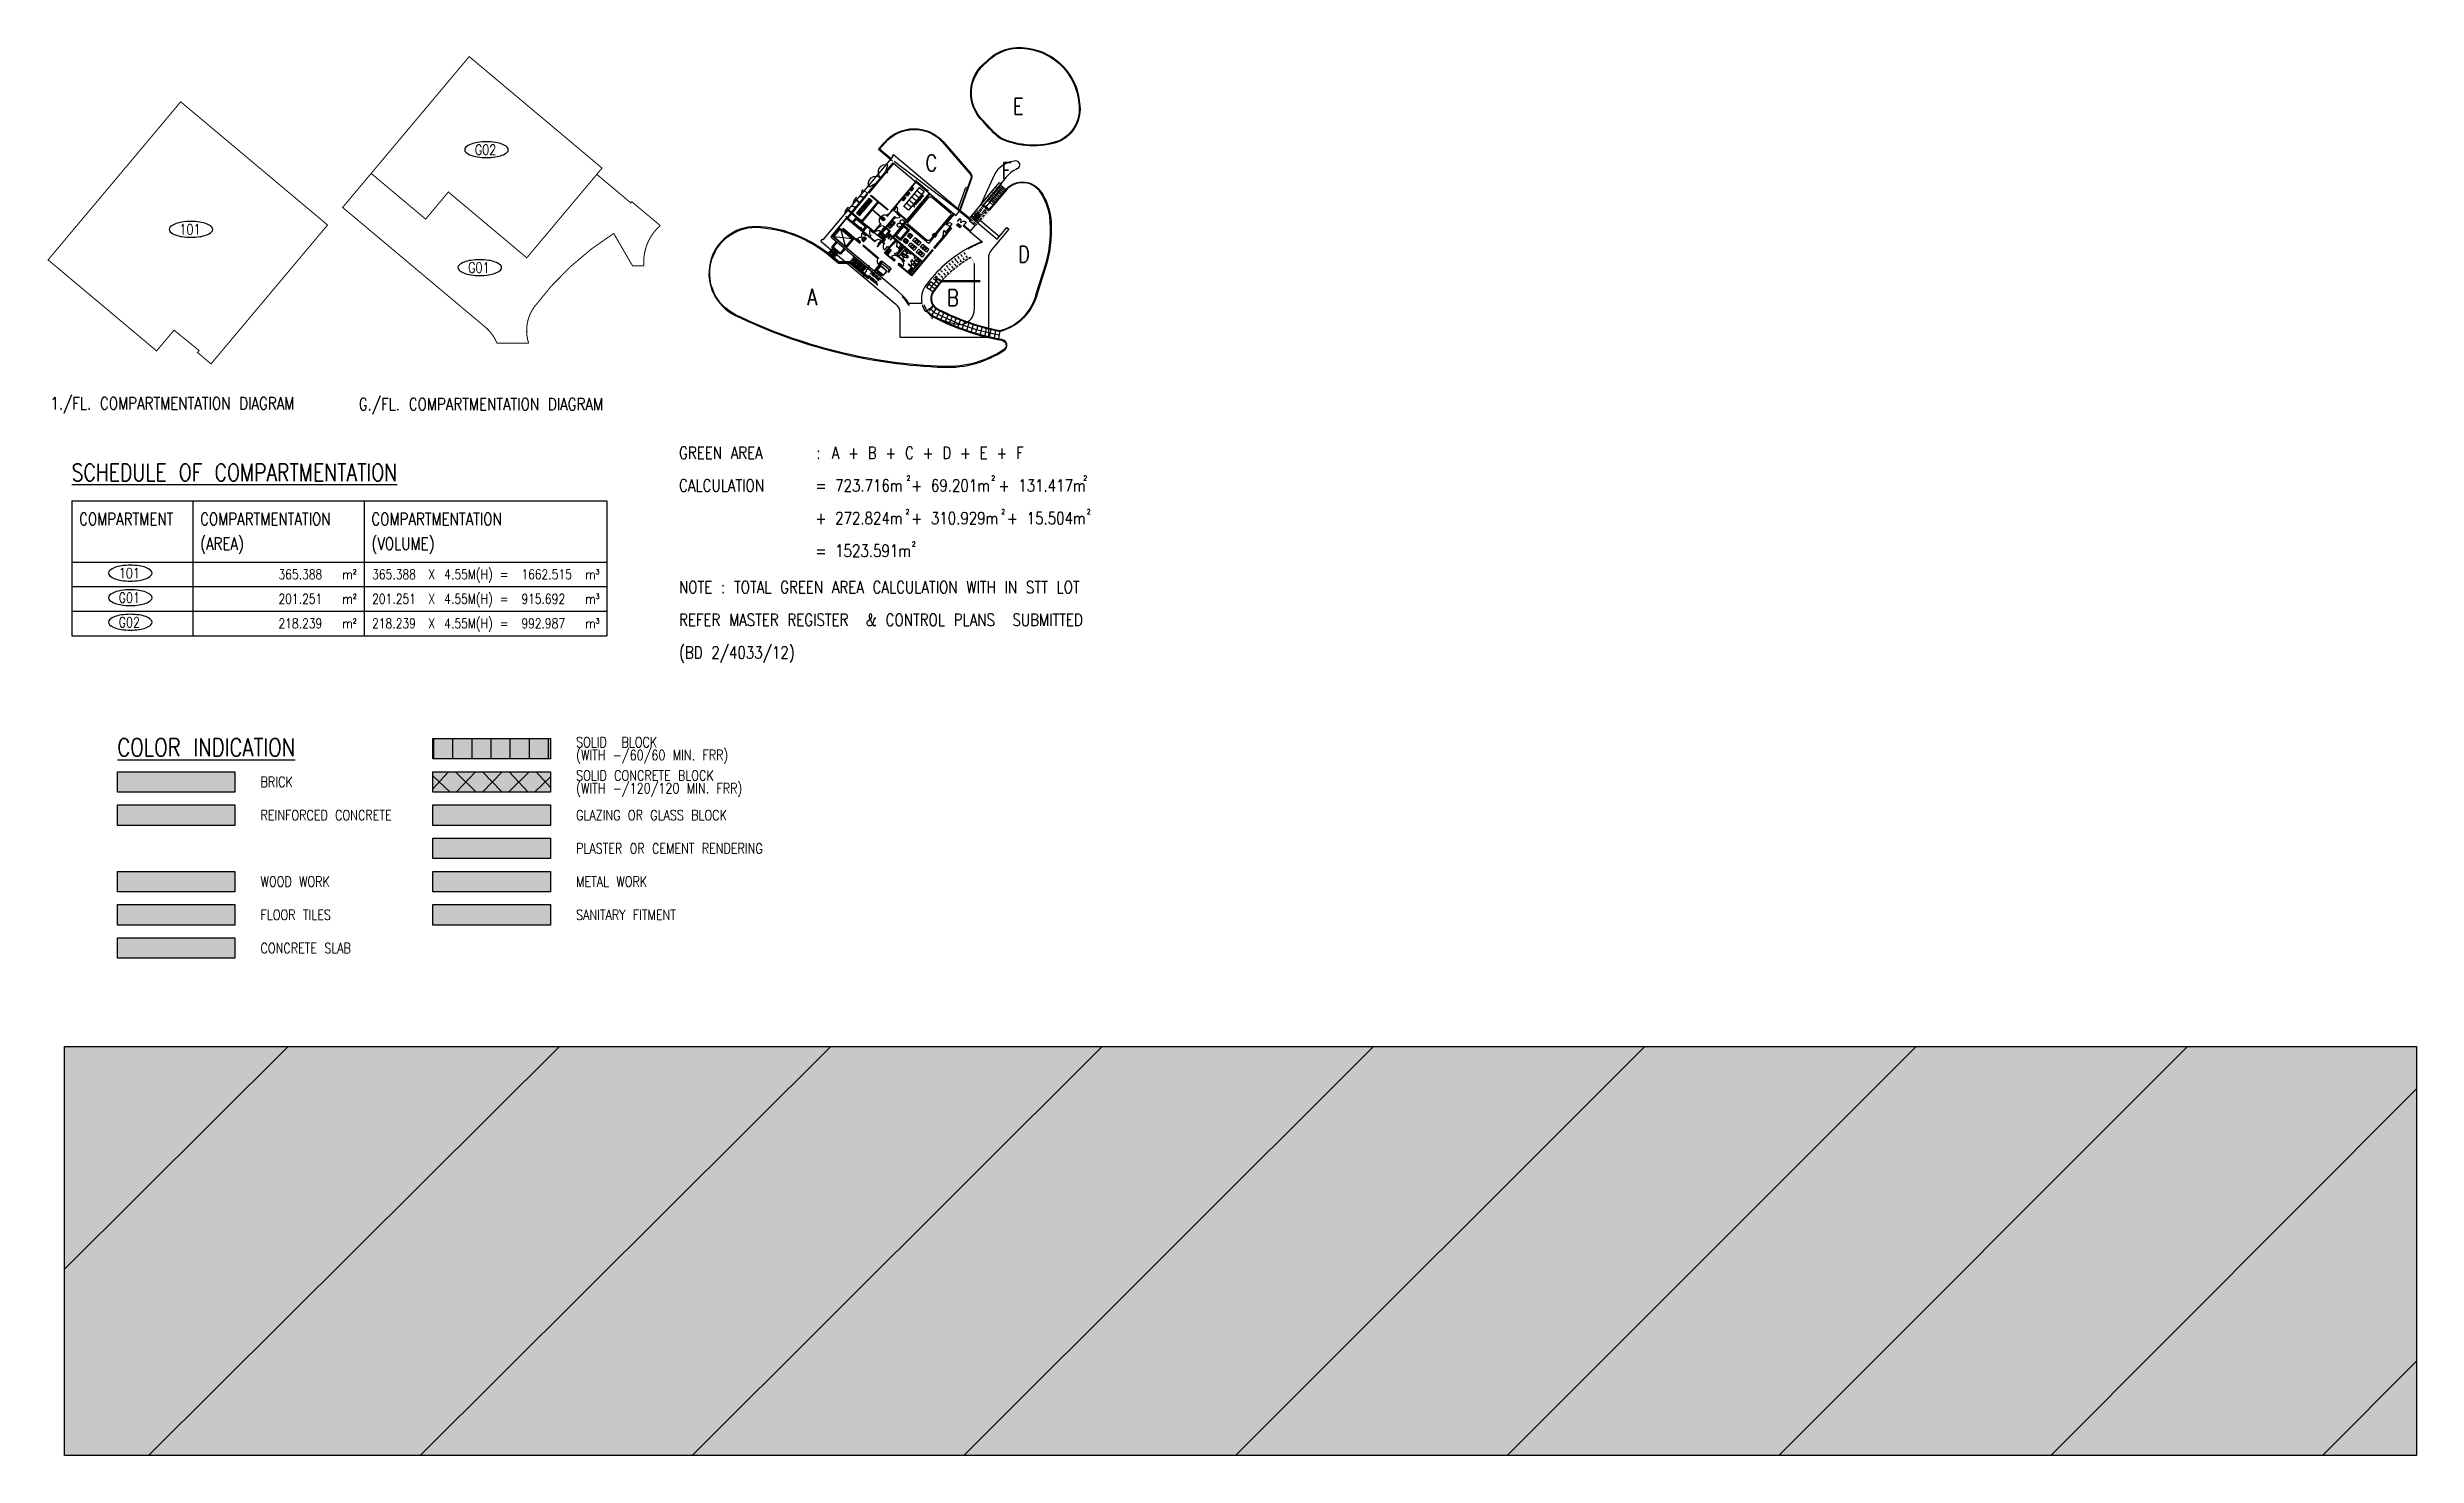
# Model space of a CAD drawing. Header units: millimetres. Extents: x 833220848 to 834439174, y 817676276 to 818025844.
# Drawn here: x 834323340 to 834439174, y 817903115 to 817971958 of the extents above; entities that cross this region are included whole.
import ezdxf
from ezdxf.enums import TextEntityAlignment as Align

# ---------------------------------------------------------------- set-up
doc = ezdxf.new("R2010")
doc.units = ezdxf.units.MM
doc.header["$LTSCALE"] = 1000
doc.header["$MEASUREMENT"] = 0
for name, pattern in [('CENTER', [50.8, 31.75, -6.35, 6.35, -6.35]), ('DASHED2', [0.375, 0.25, -0.125]), ('HIDDEN', [9.525, 6.35, -3.175]), ('HIDDEN2', [0.1875, 0.125, -0.0625]), ('N132X01M - Default$0$R_WKCD_LB - Model$0$DIVIDE', [1.25, 0.5, -0.25, 0, -0.25, 0, -0.25])]:
    doc.linetypes.add(name, pattern=pattern)
for name, color, linetype in [('BD02T', 7, 'Continuous'), ('MGD031_1', 7, 'Continuous'), ('MGD041_4', 6, 'Continuous'), ('MGD044_1', 2, 'Continuous'), ('MGD044_3', 4, 'Continuous'), ('MGD047', 2, 'Continuous'), ('MGD064_C035', 35, 'Continuous'), ('MGD064_C051', 51, 'Continuous'), ('MGD064_C097', 97, 'Continuous'), ('MGD064_C130', 130, 'Continuous'), ('MGD064_C160', 160, 'Continuous'), ('MGD064_C175', 175, 'Continuous'), ('MGD064_C200', 200, 'Continuous'), ('MGD064_C240', 240, 'Continuous'), ('VPA050_Marks', 1, 'Continuous'), ('VPA064_231', 231, 'HIDDEN2'), ('VPA064_C103', 103, 'HIDDEN2'), ('VPA064_C51', 51, 'HIDDEN2')]:
    doc.layers.add(name, color=color, linetype=linetype)
doc.styles.add('RLP-SIMPLEX', font='SIMPLEX.shx', dxfattribs={"width": 0.8})
doc.styles.add('ROMANS', font='romans.shx', dxfattribs={"width": 0.8, "height": 2.5})
doc.styles.get("Standard").update_dxf_attribs({"font": 'txt.shx', "width": 0.8})

msp = doc.modelspace()

# ---------------------------------------------------------------- texts
at = {"color": 252, "style": 'RLP-SIMPLEX', "width": 0.8}
for s, p in [('MCB', (834365568.59, 817964945.69)), ('MCB', (834365182.92, 817964486.07)), ('MCB', (834365375.76, 817964715.88)), ('LV SWICHTBOARD', (834365704.88, 817964130.05))]:
    msp.add_text(s, height=75, rotation=50.0000013, dxfattribs=at).set_placement(p)
at = {"color": 252, "char_height": 75, "width": 338.9664, "attachment_point": 1, "style": 'ROMANS'}
for insert, rotation in [((834367871.64, 817963321.95), 320.0000003), ((834363186.43, 817962534.61), 50.0000003)]:
    msp.add_mtext('EXIT', dxfattribs=dict(at, insert=insert, rotation=rotation))
at = {"layer": 'BD02T', "width": 0.8}
for s, p in [('GREEN AREA', (834354221.41, 817951836.26)), (':', (834360939.13, 817951836.26)), ('CALCULATION', (834354221.41, 817950240.41)), ('NOTE : TOTAL GREEN AREA CALCULATION WITH IN STT LOT', (834354221.41, 817945268.88)), ('REFER MASTER REGISTER  & CONTROL PLANS  SUBMITTED', (834354221.41, 817943673.03)), ('(BD 2/4033/12) ', (834354221.41, 817942077.18))]:
    msp.add_text(s, height=600, dxfattribs=at).set_placement(p)
at = {"layer": 'MGD031_1', "width": 0.8}
for s, height, p in [('A + B + C + D + E + F', 600, (834361687.72, 817951836.26)), ('= 723.716m + 69.201m + 131.417m ', 600, (834360891.2, 817950240.41)), ('2', 240, (834365346.27, 817950783.77)), ('2', 240, (834369493.24, 817950783.77)), ('2', 240, (834373990.96, 817950783.77)), ('+ 272.824m + 310.929m + 15.504m', 600, (834360891.2, 817948644.55)), ('2', 240, (834365302.29, 817949145.47)), ('2', 240, (834369978.74, 817949145.47)), ('2', 240, (834374159.51, 817949145.47)), ('= 1523.591m', 600, (834360891.2, 817947048.7)), ('2', 240, (834365605.14, 817947560.83))]:
    msp.add_text(s, height=height, dxfattribs=at).set_placement(p)
at = {"layer": 'MGD041_4', "width": 0.8}
for s, p in [('1./FL. COMPARTMENTATION DIAGRAM', (834323487.81, 817954258.5)), ('G./FL. COMPARTMENTATION DIAGRAM', (834338563.12, 817954215.72))]:
    msp.add_text(s, height=600, dxfattribs=at).set_placement(p)
at = {"layer": 'MGD044_1', "width": 0.8}
for s, p in [('SOLID  BLOCK', (834349187.17, 817937737.89)), ('(WITH -/60/60 MIN. FRR)', (834349187.17, 817937112.89)), ('BRICK', (834333761.59, 817935800.39)), ('SOLID CONCRETE BLOCK', (834349187.17, 817936112.89)), ('(WITH -/120/120 MIN. FRR)', (834349187.17, 817935487.89)), ('REINFORCED CONCRETE', (834333761.59, 817934175.39)), ('GLAZING OR GLASS BLOCK', (834349187.17, 817934175.39)), ('PLASTER OR CEMENT RENDERING', (834349187.17, 817932550.39)), ('WOOD WORK', (834333761.59, 817930925.39)), ('METAL WORK', (834349187.17, 817930925.39)), ('FLOOR TILES', (834333761.59, 817929300.39)), ('SANITARY FITMENT', (834349187.17, 817929300.39)), ('CONCRETE SLAB', (834333761.59, 817927675.39))]:
    msp.add_text(s, height=500, dxfattribs=at).set_placement(p)
at = {"layer": 'MGD044_3', "width": 0.8}
msp.add_text('%%UCOLOR INDICATION', height=875, dxfattribs=at).set_placement((834326761.59, 817937300.39))
at = {"layer": 'MGD047', "width": 0.8}
for s, height, p in [('E', 800, (834370812.45, 817969071.69)), ('G02', 500, (834344763.56, 817966955.77)), ('C', 800, (834366557.17, 817966304.29)), ('F', 800, (834370245.62, 817965929)), ('101', 500, (834330311.99, 817963060.67)), ('D', 800, (834371087.74, 817961846.04)), ('G01', 500, (834344436.04, 817961191.14)), ('A', 800, (834360737.62, 817959748.72)), ('B', 800, (834367613.58, 817959718.63))]:
    msp.add_text(s, height=height, dxfattribs=at).set_placement(p, align=Align.MIDDLE)
at = {"layer": 'VPA050_Marks'}
for s, height, width, p in [('%%USCHEDULE OF COMPARTMENTATION', 840, 0.8, (834324528.9, 817950758.14)), ('COMPARTMENT', 600, 0.8, (834324888.9, 817948598.14)), ('COMPARTMENTATION', 600, 0.8, (834330805.91, 817948598.14)), ('COMPARTMENTATION', 600, 0.8, (834339179.86, 817948598.14)), ('(AREA)', 600, 0.8, (834330805.91, 817947398.14)), ('(VOLUME)', 600, 0.8, (834339179.86, 817947398.14)), ('4.55M(H)', 480, 0.8, (834342743.67, 817945958.14)), ('365.388', 480, 0.8, (834334638.33, 817945958.14)), ('m', 480, 0.85, (834337753.09, 817945958.14)), ('2', 240, 0.85, (834338273.89, 817946198.14)), ('365.388', 480, 0.8, (834339217.08, 817945958.14)), ('X', 480, 0.8, (834341962.1, 817945958.14)), ('4.55M(H)', 480, 0.8, (834342743.67, 817944758.14)), ('=', 480, 0.8, (834345461.91, 817945958.14)), ('1662.515', 480, 0.8, (834346512.28, 817945958.14)), ('m', 480, 0.85, (834349627.04, 817945958.14)), ('3', 240, 0.85, (834350147.84, 817946198.14)), ('201.251', 480, 0.8, (834334638.33, 817944758.14)), ('m', 480, 0.85, (834337753.09, 817944758.14)), ('2', 240, 0.85, (834338273.89, 817944998.14)), ('201.251', 480, 0.8, (834339217.08, 817944758.14)), ('X', 480, 0.8, (834341962.1, 817944758.14)), ('=', 480, 0.8, (834345461.91, 817944758.14)), ('915.692', 480, 0.8, (834346512.28, 817944758.14)), ('m', 480, 0.85, (834349627.04, 817944758.14)), ('3', 240, 0.85, (834350147.84, 817944998.14)), ('218.239', 480, 0.8, (834334638.33, 817943558.14)), ('m', 480, 0.85, (834337753.09, 817943558.14)), ('2', 240, 0.85, (834338273.89, 817943798.14)), ('218.239', 480, 0.8, (834339217.08, 817943558.14)), ('X', 480, 0.8, (834341962.1, 817943558.14)), ('4.55M(H)', 480, 0.8, (834342743.67, 817943558.14)), ('=', 480, 0.8, (834345461.91, 817943558.14)), ('992.987', 480, 0.8, (834346512.28, 817943558.14)), ('m', 480, 0.85, (834349627.04, 817943558.14)), ('3', 240, 0.85, (834350147.84, 817943798.14))]:
    msp.add_text(s, height=height, dxfattribs=dict(at, width=width)).set_placement(p)
at = {"layer": 'VPA050_Marks', "width": 0.8}
for s, p in [('101', (834327346.79, 817946256.21)), ('G01', (834327346.79, 817945056.21)), ('G02', (834327346.79, 817943856.21))]:
    msp.add_text(s, height=500, dxfattribs=at).set_placement(p, align=Align.MIDDLE)

# ---------------------------------------------------------------- hatches: boundary and pattern name
at = {"layer": 'MGD044_1'}
h = msp.add_hatch(dxfattribs=at)
h.set_pattern_fill('ANSI31', color=256, scale=7500, angle=45, style=0)
h.paths.add_polyline_path([(834342187.17, 817938175.39), (834347937.17, 817938175.39), (834347937.17, 817937175.39), (834342187.17, 817937175.39)])
h = msp.add_hatch(dxfattribs=at)
h.set_pattern_fill('ANSI37', color=256, scale=7500, style=0)
h.set_pattern_definition([(45, (0, -3250), (-662.91260736, 662.91260736), []), (135, (0, -3250), (-662.91260736, -662.91260736), [])])
h.paths.add_polyline_path([(834342187.17, 817936550.39), (834347937.17, 817936550.39), (834347937.17, 817935550.39), (834342187.17, 817935550.39)])
at = {"layer": 'MGD064_C035'}
msp.add_hatch(color=256, dxfattribs=at).paths.add_polyline_path([(834332511.59, 817930675.39), (834332511.59, 817931675.39), (834326761.59, 817931675.39), (834326761.59, 817930675.39)])
at = {"layer": 'MGD064_C051'}
msp.add_hatch(color=256, dxfattribs=at).paths.add_polyline_path([(834347937.17, 817932300.39), (834347937.17, 817933300.39), (834342187.17, 817933300.39), (834342187.17, 817932300.39)])
h = msp.add_hatch(dxfattribs=at)
h.set_pattern_fill('ANSI31', color=256, scale=75000, style=0)
h.set_pattern_definition([(45, (2171753, 728278), (-6629.12607, 6629.12607), [])])
h.paths.add_polyline_path([(834324173.8, 817923115.33), (834439173.8, 817923115.33), (834439173.8, 817903115.33), (834324173.8, 817903115.33)])
at = {"layer": 'MGD064_C097'}
msp.add_hatch(color=256, dxfattribs=at).paths.add_polyline_path([(834332511.59, 817934928.82), (834326761.59, 817934928.82), (834326761.59, 817933925.39), (834332511.59, 817933925.39)])
at = {"layer": 'MGD064_C130'}
msp.add_hatch(color=256, dxfattribs=at).paths.add_polyline_path([(834342187.17, 817933925.39), (834347937.17, 817933925.39), (834347937.17, 817934925.39), (834342187.17, 817934925.39)])
at = {"layer": 'MGD064_C160'}
for points in [[(834342187.17, 817936550.39), (834347937.17, 817936550.39), (834347937.17, 817935550.39), (834342187.17, 817935550.39)], [(834324173.8, 817903115.33), (834439173.8, 817903115.33), (834439173.8, 817923115.33), (834324173.8, 817923115.33)]]:
    msp.add_hatch(color=256, dxfattribs=at).paths.add_polyline_path(points)
at = {"layer": 'MGD064_C175'}
msp.add_hatch(color=256, dxfattribs=at).paths.add_polyline_path([(834342187.17, 817938175.39), (834347937.17, 817938175.39), (834347937.17, 817937175.39), (834342187.17, 817937175.39)])
at = {"layer": 'MGD064_C200'}
msp.add_hatch(color=256, dxfattribs=at).paths.add_polyline_path([(834347937.17, 817930675.39), (834347937.17, 817931675.39), (834342187.17, 817931675.39), (834342187.17, 817930675.39)])
at = {"layer": 'MGD064_C240'}
msp.add_hatch(color=256, dxfattribs=at).paths.add_polyline_path([(834326761.59, 817936550.39), (834332511.59, 817936550.39), (834332511.59, 817935550.39), (834326761.59, 817935550.39)])
at = {"layer": 'VPA064_231'}
h = msp.add_hatch(color=256, dxfattribs=at)
h.dxf.hatch_style = 1
h.paths.add_polyline_path([(834326761.59, 817930050.39), (834332511.59, 817930050.39), (834332511.59, 817929050.39), (834326761.59, 817929050.39)])
at = {"layer": 'VPA064_C103'}
h = msp.add_hatch(color=256, dxfattribs=at)
h.dxf.hatch_style = 1
h.paths.add_polyline_path([(834326761.59, 817928425.39), (834332511.59, 817928425.39), (834332511.59, 817927425.39), (834326761.59, 817927425.39)])
at = {"layer": 'VPA064_C51'}
h = msp.add_hatch(color=256, dxfattribs=at)
h.dxf.hatch_style = 1
h.paths.add_polyline_path([(834342187.17, 817930050.39), (834347937.17, 817930050.39), (834347937.17, 817929050.39), (834342187.17, 817929050.39)])

# ---------------------------------------------------------------- linework, layer by layer
at = {"color": 252, "linetype": 'DASHED2'}
for p, q in [((834363441.38, 817964822.88), (834363211.57, 817965015.71)), ((834362633.88, 817963860.53), (834362404.07, 817964053.37)), ((834362653.97, 817963884.47), (834362424.15, 817964077.31)), ((834363039.64, 817964344.1), (834362809.82, 817964536.93)), ((834363055.71, 817964363.25), (834362825.89, 817964556.08))]:
    msp.add_line(p, q, dxfattribs=at)
at = {"color": 252}
for p, q in [((834363467.09, 817964853.52), (834363844.73, 817965303.57)), ((834363873.46, 817965279.46), (834363495.82, 817964829.41)), ((834363844.73, 817965303.57), (834363873.46, 817965279.46)), ((834365797.61, 817965394.57), (834364568.28, 817963929.51)), ((834364703.13, 817964051.33), (834365816.76, 817965378.5)), ((834365816.76, 817965378.5), (834365797.61, 817965394.57)), ((834367855.6, 817964026.7), (834368250.94, 817965112.88)), ((834368321.42, 817965087.23), (834368250.94, 817965112.88)), ((834370276.41, 817965030.47), (834370238.11, 817965062.61)), ((834362441.04, 817963630.72), (834362633.88, 817963860.53)), ((834362469.77, 817963606.61), (834362662.61, 817963836.43)), ((834362649.95, 817963879.68), (834362633.88, 817963860.53)), ((834362633.88, 817963860.53), (834362892.42, 817963643.59)), ((834362649.95, 817963879.68), (834363410.85, 817964786.49)), ((834363147.88, 817963461.87), (834362649.95, 817963879.68)), ((834362678.67, 817963855.58), (834363439.57, 817964762.38)), ((834363123.77, 817963433.14), (834363940.92, 817964406.98)), ((834363993.75, 817964411.6), (834363176.6, 817963437.77)), ((834363586.62, 817964704.27), (834363610.73, 817964732.99)), ((834363940.92, 817964406.98), (834363586.62, 817964704.27)), ((834363610.73, 817964732.99), (834363594.66, 817964713.84)), ((834363610.73, 817964732.99), (834363993.75, 817964411.6)), ((834364233.23, 817963530.21), (834363658.69, 817964012.3)), ((834363674.76, 817964031.45), (834364249.3, 817963549.36)), ((834363977.68, 817964392.45), (834364427.73, 817964014.81)), ((834363993.75, 817964411.6), (834364443.8, 817964033.96)), ((834364512.04, 817963862.48), (834364397.14, 817963725.55)), ((834364416.29, 817963709.48), (834364687.06, 817964032.18)), ((834364568.28, 817963929.51), (834364587.43, 817963913.44)), ((834364687.06, 817964032.18), (834364706.21, 817964016.11)), ((834366487.05, 817964816.06), (834364695.28, 817962680.71)), ((834364722.28, 817964035.26), (834364703.13, 817964051.33)), ((834364706.21, 817964016.11), (834364722.28, 817964035.26)), ((834364717.71, 817964006.47), (834364851.76, 817963893.98)), ((834364879.32, 817963903.49), (834364863.25, 817963884.34)), ((834365338.2, 817963485.81), (834364863.25, 817963884.34)), ((834365354.27, 817963504.96), (834364879.32, 817963903.49)), ((834364881.66, 817963836.26), (834364897.73, 817963855.41)), ((834364900.81, 817963820.19), (834364881.66, 817963836.26)), ((834364900.81, 817963820.19), (834364916.88, 817963839.34)), ((834365276.87, 817963334.93), (834366498.17, 817964790.42)), ((834365354.27, 817963504.96), (834366467.9, 817964832.13)), ((834365413.13, 817963400.09), (834366457.66, 817964644.91)), ((834366457.66, 817964644.91), (834366563.33, 817964654.15)), ((834366467.9, 817964832.13), (834366487.05, 817964816.06)), ((834366498.17, 817964790.42), (834367640.53, 817963831.86)), ((834366563.33, 817964654.15), (834367495.03, 817963872.36)), ((834367495.03, 817963872.36), (834367504.27, 817963766.7)), ((834368041.74, 817963870.51), (834368073.88, 817963908.81)), ((834368418.06, 817963554.74), (834368041.74, 817963870.51)), ((834368073.88, 817963908.81), (834368450.2, 817963593.04)), ((834368082.39, 817963836.4), (834368114.53, 817963874.7)), ((834368106.33, 817963816.31), (834368138.47, 817963854.61)), ((834368130.27, 817963796.22), (834368162.41, 817963834.52)), ((834369182.41, 817964153.63), (834368978.55, 817964271.33)), ((834369423.74, 817964014.3), (834369247.36, 817964116.13)), ((834361699.43, 817962746.89), (834361651.22, 817962689.44)), ((834361651.22, 817962689.44), (834363781.77, 817960901.69)), ((834361699.43, 817962746.89), (834362416.94, 817963601.99)), ((834363758.17, 817961019.4), (834361699.43, 817962746.89)), ((834361766.45, 817962690.65), (834362111.95, 817963102.4)), ((834362360.14, 817962192.49), (834361766.45, 817962690.65)), ((834361784.07, 817962692.19), (834362113.49, 817963084.79)), ((834362358.6, 817962210.1), (834361784.07, 817962692.19)), ((834362111.95, 817963102.4), (834362705.64, 817962604.24)), ((834362113.49, 817963084.79), (834362688.03, 817962602.7)), ((834362244.8, 817963105.15), (834362220.7, 817963076.42)), ((834362220.7, 817963076.42), (834362737.78, 817962642.54)), ((834362228.73, 817963086), (834362745.81, 817962652.12)), ((834362761.88, 817962671.27), (834362244.8, 817963105.15)), ((834362244.8, 817963105.15), (834362761.88, 817962671.27)), ((834362441.04, 817963630.72), (834362416.94, 817963601.99)), ((834362416.94, 817963601.99), (834363187.77, 817962955.19)), ((834362694.63, 817963368.98), (834362416.94, 817963601.99)), ((834363063.45, 817963108.45), (834362441.04, 817963630.72)), ((834362441.04, 817963630.72), (834362699.58, 817963413.78)), ((834362911.57, 817963627.52), (834362694.63, 817963368.98)), ((834362713.78, 817963352.91), (834362694.63, 817963368.98)), ((834362699.58, 817963413.78), (834362892.42, 817963643.59)), ((834362737.88, 817963381.64), (834362713.78, 817963352.91)), ((834362737.88, 817963381.64), (834362713.78, 817963352.91)), ((834363154.26, 817962983.31), (834362713.78, 817963352.91)), ((834362718.73, 817963397.71), (834362737.88, 817963381.64)), ((834362718.73, 817963397.71), (834362737.88, 817963381.64)), ((834363166.31, 817962997.67), (834362725.83, 817963367.28)), ((834363178.36, 817963012.04), (834362737.88, 817963381.64)), ((834363131.81, 817963442.72), (834362911.57, 817963627.52)), ((834362938.97, 817963212.91), (834362914.87, 817963184.18)), ((834362914.87, 817963184.18), (834362934.02, 817963168.11)), ((834362958.12, 817963196.84), (834362934.02, 817963168.11)), ((834362953.17, 817963152.04), (834362934.02, 817963168.11)), ((834362958.12, 817963196.84), (834362938.97, 817963212.91)), ((834362977.27, 817963180.77), (834362953.17, 817963152.04)), ((834362958.12, 817963196.84), (834362977.27, 817963180.77)), ((834363108.45, 817963162.08), (834363063.45, 817963108.45)), ((834363092.18, 817963084.35), (834363137.17, 817963137.97)), ((834363231.03, 817962967.84), (834363092.18, 817963084.35)), ((834363137.17, 817963137.97), (834363108.45, 817963162.08)), ((834363382.31, 817963216.2), (834363123.77, 817963433.14)), ((834363178.36, 817963012.04), (834363154.26, 817962983.31)), ((834363154.26, 817962983.31), (834363173.41, 817962967.24)), ((834363187.77, 817962955.19), (834363168.08, 817962931.73)), ((834363168.08, 817962931.73), (834363187.24, 817962915.66)), ((834363173.41, 817962967.24), (834363382.31, 817963216.2)), ((834363355.34, 817962814.58), (834363173.41, 817962967.24)), ((834363176.6, 817963437.77), (834363435.14, 817963220.83)), ((834363197.51, 817962995.97), (834363178.36, 817963012.04)), ((834363191.19, 817962900.92), (834363183.15, 817962891.34)), ((834363183.15, 817962891.34), (834363331.57, 817962766.8)), ((834363187.24, 817962915.66), (834363231.03, 817962967.84)), ((834363339.61, 817962776.38), (834363191.19, 817962900.92)), ((834363435.14, 817963220.83), (834363226.24, 817962971.86)), ((834363226.24, 817962971.86), (834363408.17, 817962819.2)), ((834363331.57, 817962766.8), (834363339.61, 817962776.38)), ((834363335.66, 817962791.12), (834363355.34, 817962814.58)), ((834363364.38, 817962767.01), (834363335.66, 817962791.12)), ((834363339.61, 817962776.38), (834363345.23, 817962783.08)), ((834363349.18, 817962768.34), (834363339.61, 817962776.38)), ((834363345.17, 817962763.56), (834363349.18, 817962768.34)), ((834363354.74, 817962755.52), (834363345.17, 817962763.56)), ((834363364.38, 817962767.01), (834363354.74, 817962755.52)), ((834363408.17, 817962819.2), (834363364.38, 817962767.01)), ((834363781.83, 817962473.03), (834363392.1, 817962800.05)), ((834363408.17, 817962819.2), (834363542.23, 817962706.71)), ((834363435.14, 817963220.83), (834363419.07, 817963201.67)), ((834363435.14, 817963220.83), (834363419.07, 817963201.67)), ((834363419.07, 817963201.67), (834363735.07, 817962936.52)), ((834363735.07, 817962936.52), (834363419.07, 817963201.67)), ((834363751.14, 817962955.68), (834363435.14, 817963220.83)), ((834363751.14, 817962955.68), (834363435.14, 817963220.83)), ((834363587.23, 817962760.33), (834363542.23, 817962706.71)), ((834363542.23, 817962706.71), (834363561.38, 817962690.64)), ((834363561.38, 817962690.64), (834363606.38, 817962744.26)), ((834363561.38, 817962690.64), (834363797.9, 817962492.18)), ((834363606.38, 817962744.26), (834363587.23, 817962760.33)), ((834363735.07, 817962936.52), (834363719, 817962917.37)), ((834363719, 817962917.37), (834363735.07, 817962936.52)), ((834363719, 817962917.37), (834363738.15, 817962901.3)), ((834363738.15, 817962901.3), (834363719, 817962917.37)), ((834363738.15, 817962901.3), (834363754.22, 817962920.46)), ((834363754.22, 817962920.46), (834363738.15, 817962901.3)), ((834364069.32, 817963334.87), (834363751.14, 817962955.68)), ((834364069.32, 817963334.87), (834363751.14, 817962955.68)), ((834363754.22, 817962920.46), (834363769.54, 817962907.6)), ((834363769.54, 817962907.6), (834363754.22, 817962920.46)), ((834363769.54, 817962907.6), (834363785.61, 817962926.75)), ((834363769.54, 817962907.6), (834363785.61, 817962926.75)), ((834363770.29, 817962939.61), (834363947.05, 817963150.27)), ((834363947.05, 817963150.27), (834363770.29, 817962939.61)), ((834363785.61, 817962926.75), (834363770.29, 817962939.61)), ((834363785.61, 817962926.75), (834363770.29, 817962939.61)), ((834363781.03, 817962897.96), (834363934.24, 817962769.4)), ((834363945.73, 817962759.76), (834363961.8, 817962778.91)), ((834363984.03, 817962727.62), (834363945.73, 817962759.76)), ((834363947.05, 817963150.27), (834363962.38, 817963134.95)), ((834363962.38, 817963137.41), (834363947.05, 817963150.27)), ((834363961.8, 817962778.91), (834363980.95, 817962762.84)), ((834363962.38, 817963134.95), (834363978.45, 817963156.56)), ((834363962.38, 817963137.41), (834363978.45, 817963156.56)), ((834363963.12, 817963169.42), (834364088.47, 817963318.8)), ((834363963.12, 817963169.42), (834364088.47, 817963318.8)), ((834363978.45, 817963156.56), (834363963.12, 817963169.42)), ((834363978.45, 817963156.56), (834363963.12, 817963169.42)), ((834363980.95, 817962762.84), (834364157.72, 817962973.5)), ((834364769.04, 817963663.15), (834363984.03, 817962727.62)), ((834363984.31, 817962727.39), (834364186.08, 817962558.08)), ((834364456.85, 817962880.78), (834363993.24, 817962328.27)), ((834363996.08, 817962741.98), (834364198.13, 817962572.45)), ((834364008.14, 817962756.35), (834364210.18, 817962586.81)), ((834364066.92, 817962865.3), (834364749.88, 817963679.22)), ((834364088.47, 817963318.8), (834364069.32, 817963334.87)), ((834364088.47, 817963318.8), (834364069.32, 817963334.87)), ((834364096.52, 817962861.68), (834364298.56, 817962692.14)), ((834364112.59, 817962880.83), (834364314.63, 817962711.29)), ((834364127.36, 817963695.74), (834364135.39, 817963705.31)), ((834364270.99, 817963575.21), (834364127.36, 817963695.74)), ((834364135.39, 817963705.31), (834364279.03, 817963584.79)), ((834364138.57, 817962989.57), (834364154.64, 817963008.72)), ((834364138.57, 817962989.57), (834364157.72, 817962973.5)), ((834364146.57, 817962472.11), (834364459.93, 817962845.56)), ((834364154.64, 817963008.72), (834364173.79, 817962992.65)), ((834364217.16, 817963511.06), (834364233.23, 817963530.21)), ((834364236.31, 817963494.99), (834364217.16, 817963511.06)), ((834364284.52, 817963552.44), (834364236.31, 817963494.99)), ((834364249.3, 817963549.36), (834364265.37, 817963568.51)), ((834364270.99, 817963575.21), (834364265.37, 817963568.51)), ((834364265.37, 817963568.51), (834364284.52, 817963552.44)), ((834364279.03, 817963584.79), (834364270.99, 817963575.21)), ((834364280.57, 817963567.18), (834364270.99, 817963575.21)), ((834364284.58, 817963571.97), (834364280.57, 817963567.18)), ((834364284.52, 817963552.44), (834364294.16, 817963563.93)), ((834364294.16, 817963563.93), (834364284.58, 817963571.97)), ((834364394.35, 817962743.29), (834364316.25, 817962650.21)), ((834364323.53, 817962644.11), (834364401.63, 817962737.18)), ((834364391.64, 817962764.17), (834364385.53, 817962756.89)), ((834364385.53, 817962756.89), (834364393.76, 817962749.98)), ((834364391.51, 817963718.85), (834364397.14, 817963725.55)), ((834364401.09, 817963710.81), (834364391.51, 817963718.85)), ((834364399.87, 817962757.26), (834364391.64, 817962764.17)), ((834364397.07, 817963706.02), (834364401.09, 817963710.81)), ((834364406.65, 817963697.99), (834364397.07, 817963706.02)), ((834364397.14, 817963725.55), (834364416.29, 817963709.48)), ((834364416.29, 817963709.48), (834364406.65, 817963697.99)), ((834366123.95, 817961481.91), (834364456.85, 817962880.78)), ((834364459.93, 817962845.56), (834364812.31, 817962549.88)), ((834364467.21, 817962726.78), (834364494.57, 817962759.38)), ((834364529.45, 817962674.55), (834364556.81, 817962707.16)), ((834364655.5, 817962681.45), (834364538.03, 817962541.46)), ((834364545.31, 817962535.35), (834364662.78, 817962675.35)), ((834364662.78, 817962675.35), (834364655.5, 817962681.45)), ((834364676.13, 817962696.78), (834365354.27, 817963504.96)), ((834364749.88, 817963679.22), (834364769.04, 817963663.15)), ((834366419.24, 817962376.37), (834365276.87, 817963334.93)), ((834365422.38, 817963294.43), (834365413.13, 817963400.09)), ((834365422.38, 817963294.43), (834365413.13, 817963400.09)), ((834366354.08, 817962512.64), (834365422.38, 817963294.43)), ((834366354.08, 817962512.64), (834365422.38, 817963294.43)), ((834367640.53, 817963831.86), (834366419.24, 817962376.37)), ((834367504.27, 817963766.7), (834366459.74, 817962521.88)), ((834366686.39, 817962152.2), (834367181.34, 817962742.06)), ((834366686.39, 817962152.2), (834367181.34, 817962742.06)), ((834367341.84, 817962874.99), (834366715.12, 817962128.1)), ((834367210.07, 817962717.95), (834366715.12, 817962128.1)), ((834367181.34, 817962742.06), (834367210.07, 817962717.95)), ((834367322.69, 817962891.06), (834367190.92, 817962734.02)), ((834367341.84, 817962874.99), (834367210.07, 817962717.95)), ((834367210.07, 817962717.95), (834367210.07, 817962717.95)), ((834367658.14, 817963833.4), (834367240.33, 817963335.47)), ((834367240.33, 817963335.47), (834367291.08, 817963292.89)), ((834367291.08, 817963292.89), (834367315.19, 817963321.61)), ((834367293.16, 817963340.09), (834367686.87, 817963809.29)), ((834367315.19, 817963321.61), (834367293.16, 817963340.09)), ((834367457.3, 817963168.17), (834367305.41, 817962987.15)), ((834367305.41, 817962987.15), (834367382.01, 817962922.87)), ((834367464.19, 817963180.27), (834367307.15, 817963312.04)), ((834367313.11, 817962899.1), (834367497.91, 817963119.33)), ((834367341.84, 817962874.99), (834367313.11, 817962899.1)), ((834367313.11, 817962899.1), (834367313.11, 817962899.1)), ((834367341.84, 817962874.99), (834367322.69, 817962891.06)), ((834367357.91, 817962894.14), (834367341.84, 817962874.99)), ((834367382.01, 817962922.87), (834367357.91, 817962894.14)), ((834367357.91, 817962894.14), (834367357.91, 817962894.14)), ((834367357.91, 817962894.14), (834367357.91, 817962894.14)), ((834367550.74, 817963123.96), (834367382.01, 817962922.87)), ((834367382.01, 817962922.87), (834367533.9, 817963103.89)), ((834367382.01, 817962922.87), (834367382.01, 817962922.87)), ((834367448.12, 817963161.12), (834367472.22, 817963189.84)), ((834367497.91, 817963119.33), (834367448.12, 817963161.12)), ((834367533.9, 817963103.89), (834367457.3, 817963168.17)), ((834367472.22, 817963189.84), (834367550.74, 817963123.96)), ((834367686.87, 817963809.29), (834367658.14, 817963833.4)), ((834368136.84, 817963219.6), (834368160.95, 817963248.32)), ((834368443.26, 817962962.48), (834368136.84, 817963219.6)), ((834368154.21, 817963776.14), (834368186.35, 817963814.44)), ((834368160.95, 817963248.32), (834368467.37, 817962991.2)), ((834368178.15, 817963756.05), (834368210.29, 817963794.35)), ((834368202.09, 817963735.96), (834368234.23, 817963774.26)), ((834368226.03, 817963715.87), (834368258.17, 817963754.18)), ((834368249.97, 817963695.79), (834368282.11, 817963734.09)), ((834368273.91, 817963675.7), (834368306.04, 817963714)), ((834368297.84, 817963655.61), (834368329.98, 817963693.91)), ((834368321.78, 817963635.53), (834368353.92, 817963673.83)), ((834368345.72, 817963615.44), (834368377.86, 817963653.74)), ((834368369.66, 817963595.35), (834368401.8, 817963633.65)), ((834368393.6, 817963575.26), (834368425.74, 817963613.57)), ((834368417.54, 817963555.18), (834368449.68, 817963593.48)), ((834368450.2, 817963593.04), (834368418.06, 817963554.74)), ((834368441.48, 817963535.09), (834368473.62, 817963573.39)), ((834368467.37, 817962991.2), (834368443.26, 817962962.48)), ((834370346.93, 817963078.46), (834369494.7, 817962062.81)), ((834369773.87, 817962580.25), (834370255.96, 817963154.79)), ((834370255.96, 817963154.79), (834370346.93, 817963078.46)), ((834361635.69, 817961791.95), (834361867.09, 817962067.73)), ((834361638.92, 817962013.6), (834361907.04, 817961788.63)), ((834361689.31, 817961746.96), (834361920.71, 817962022.73)), ((834361691.95, 817962193.48), (834361698.37, 817962201.14)), ((834362074.97, 817961872.09), (834361691.95, 817962193.48)), ((834361698.37, 817962201.14), (834362081.4, 817961879.75)), ((834361742.93, 817961701.96), (834361974.34, 817961977.74)), ((834361796.56, 817961656.97), (834362027.96, 817961932.74)), ((834361805.12, 817961759.45), (834361907.04, 817961788.63)), ((834361907.04, 817961788.63), (834361909.57, 817961883.93)), ((834362081.4, 817961879.75), (834362074.97, 817961872.09)), ((834362344.07, 817962173.34), (834362761.88, 817962671.27)), ((834362688.03, 817962602.7), (834362358.6, 817962210.1)), ((834362733.76, 817962637.75), (834362360.14, 817962192.49)), ((834362705.64, 817962604.24), (834362360.14, 817962192.49)), ((834362360.14, 817962192.49), (834362388.87, 817962168.39)), ((834362766.5, 817962618.44), (834362372.8, 817962149.23)), ((834362388.87, 817962168.39), (834362762.49, 817962613.65)), ((834362591, 817961460.29), (834362807.94, 817961718.83)), ((834362781.22, 817961578.08), (834362644.63, 817961415.3)), ((834362698.25, 817961370.3), (834362915.19, 817961628.84)), ((834362711.8, 817961603.69), (834363301.38, 817961108.98)), ((834362737.78, 817962642.54), (834362733.76, 817962637.75)), ((834362762.49, 817962613.65), (834362733.76, 817962637.75)), ((834362733.76, 817962637.75), (834362762.49, 817962613.65)), ((834362736.03, 817961749.81), (834362742.46, 817961757.47)), ((834363446.08, 817961154), (834362736.03, 817961749.81)), ((834362742.46, 817961757.47), (834363451.16, 817961162.8)), ((834362751.87, 817961325.31), (834362968.81, 817961583.85)), ((834362790.61, 817962647.16), (834362761.88, 817962671.27)), ((834362761.88, 817962671.27), (834363039.57, 817962438.26)), ((834362762.49, 817962613.65), (834362774.54, 817962628.01)), ((834363053.77, 817962377.39), (834362766.5, 817962618.44)), ((834363053.77, 817962377.39), (834362766.5, 817962618.44)), ((834362774.54, 817962628.01), (834362884.66, 817962535.61)), ((834362781.49, 817961577.85), (834362861.84, 817961673.61)), ((834362872, 817962578.87), (834362790.61, 817962647.16)), ((834362805.5, 817961280.31), (834363022.44, 817961538.85)), ((834362891.69, 817962602.33), (834362872, 817962578.87)), ((834362884.66, 817962535.61), (834362900.73, 817962554.76)), ((834362920.41, 817962578.22), (834362891.69, 817962602.33)), ((834362900.73, 817962554.76), (834362920.41, 817962578.22)), ((834362900.73, 817962554.76), (834363039.57, 817962438.26)), ((834362926.04, 817962584.93), (834362934.07, 817962594.5)), ((834363074.46, 817962460.39), (834362926.04, 817962584.93)), ((834362934.07, 817962594.5), (834363082.49, 817962469.96)), ((834363039.57, 817962438.26), (834363059.26, 817962461.72)), ((834363039.57, 817962438.26), (834363059.26, 817962461.72)), ((834363077.87, 817962406.12), (834363053.77, 817962377.39)), ((834363059.26, 817962461.72), (834363087.98, 817962437.61)), ((834363059.26, 817962461.72), (834363087.98, 817962437.61)), ((834363087.98, 817962437.61), (834363068.3, 817962414.15)), ((834363087.98, 817962437.61), (834363068.3, 817962414.15)), ((834363077.87, 817962406.12), (834363068.3, 817962414.15)), ((834363068.3, 817962414.15), (834363077.87, 817962406.12)), ((834363074.46, 817962460.39), (834363068.83, 817962453.68)), ((834363082.49, 817962469.96), (834363074.46, 817962460.39)), ((834363084.03, 817962452.35), (834363074.46, 817962460.39)), ((834363088.05, 817962457.14), (834363084.03, 817962452.35)), ((834363087.98, 817962437.61), (834363097.63, 817962449.1)), ((834363097.63, 817962449.1), (834363088.05, 817962457.14)), ((834363221.51, 817962285.6), (834363205.44, 817962266.44)), ((834363205.44, 817962266.44), (834363948.5, 817961642.94)), ((834363964.57, 817961662.09), (834363221.51, 817962285.6)), ((834363797.9, 817962492.18), (834363781.83, 817962473.03)), ((834363977.17, 817962309.12), (834363900.84, 817962218.15)), ((834363900.84, 817962218.15), (834363919.99, 817962202.08)), ((834363919.99, 817962202.08), (834364130.5, 817962452.96)), ((834363948.5, 817961642.94), (834363964.57, 817961662.09)), ((834363958.02, 817962325.19), (834363974.09, 817962344.34)), ((834363977.17, 817962309.12), (834363958.02, 817962325.19)), ((834363974.09, 817962344.34), (834363993.24, 817962328.27)), ((834364130.5, 817962452.96), (834364239.7, 817962361.33)), ((834364255.77, 817962380.48), (834364146.57, 817962472.11)), ((834364259.33, 817962606.49), (834364187.01, 817962520.31)), ((834364187.01, 817962520.31), (834364232.97, 817962481.74)), ((834364259.26, 817962586.96), (834364206.23, 817962523.76)), ((834364207, 817962514.96), (834364238.6, 817962488.44)), ((834364239.7, 817962361.33), (834364255.77, 817962380.48)), ((834364247.4, 817962489.21), (834364300.43, 817962552.41)), ((834364254.11, 817962483.59), (834364307.14, 817962546.79)), ((834364305.29, 817962567.92), (834364259.33, 817962606.49)), ((834364299.66, 817962561.22), (834364268.06, 817962587.73)), ((834364274.29, 817961904.79), (834364451.05, 817962115.45)), ((834364743.49, 817961511.08), (834364274.29, 817961904.79)), ((834364301.32, 817962656.54), (834364295.22, 817962649.26)), ((834364295.22, 817962649.26), (834364303.45, 817962642.35)), ((834364309.56, 817962649.63), (834364301.32, 817962656.54)), ((834364309.51, 817961907.87), (834364499.13, 817962133.86)), ((834364486.27, 817962118.54), (834364309.51, 817961907.87)), ((834364409.77, 817961823.74), (834364309.51, 817961907.87)), ((834364309.51, 817961907.87), (834364740.41, 817961546.31)), ((834364599.4, 817962049.72), (834364409.77, 817961823.74)), ((834364441.54, 817962224.61), (834364425.47, 817962205.45)), ((834364425.47, 817962205.45), (834364484.84, 817962155.64)), ((834364500.91, 817962174.79), (834364441.54, 817962224.61)), ((834364451.05, 817962115.45), (834364814.23, 817962548.27)), ((834364833.38, 817962532.2), (834364486.27, 817962118.54)), ((834364499.13, 817962133.86), (834364599.4, 817962049.72)), ((834364601.73, 817961711.62), (834364609.76, 817961721.2)), ((834364764.51, 817961575.03), (834364601.73, 817961711.62)), ((834364609.76, 817961721.2), (834364772.55, 817961584.61)), ((834364698.39, 817962371.33), (834364723.74, 817962350.06)), ((834364701.61, 817962375.16), (834364726.95, 817962353.89)), ((834364726.95, 817962353.89), (834364723.74, 817962350.06)), ((834364726.95, 817962353.89), (834364831.41, 817962478.37)), ((834364740.41, 817961546.31), (834364758.89, 817961568.33)), ((834364778.04, 817961552.26), (834364743.49, 817961511.08)), ((834364754.39, 817961893.56), (834364762.42, 817961903.14)), ((834364869.3, 817961797.14), (834364754.39, 817961893.56)), ((834364764.51, 817961575.03), (834364758.89, 817961568.33)), ((834364758.89, 817961568.33), (834364778.04, 817961552.26)), ((834364762.42, 817961903.14), (834364877.33, 817961806.72)), ((834364772.55, 817961584.61), (834364764.51, 817961575.03)), ((834364774.09, 817961567), (834364764.51, 817961575.03)), ((834364778.1, 817961571.79), (834364774.09, 817961567)), ((834364778.04, 817961552.26), (834364787.68, 817961563.75)), ((834364787.68, 817961563.75), (834364778.1, 817961571.79)), ((834364812.31, 817962549.88), (834366107.88, 817961462.76)), ((834364851.44, 817962249.44), (834364848.22, 817962245.61)), ((834364848.22, 817962245.61), (834365081.42, 817962049.94)), ((834364851.44, 817962249.44), (834365084.63, 817962053.77)), ((834364869.3, 817961797.14), (834365216.4, 817962210.81)), ((834364869.3, 817961797.14), (834364917.17, 817961756.97)), ((834364901.1, 817961737.82), (834364906.73, 817961744.52)), ((834364910.68, 817961729.78), (834364901.1, 817961737.82)), ((834364904.52, 817961800.22), (834365235.55, 817962194.74)), ((834364961.97, 817961752.01), (834364904.52, 817961800.22)), ((834364906.66, 817961724.99), (834364910.68, 817961729.78)), ((834364916.24, 817961716.96), (834364906.66, 817961724.99)), ((834364917.17, 817961756.97), (834364906.73, 817961744.52)), ((834364906.73, 817961744.52), (834364925.88, 817961728.45)), ((834364908.17, 817961843.47), (834364961.05, 817961906.49)), ((834364908.17, 817961843.47), (834364961.05, 817961906.49)), ((834364925.88, 817961728.45), (834364916.24, 817961716.96)), ((834365220.91, 817962207.02), (834364925.3, 817962455.07)), ((834364925.88, 817961728.45), (834364936.32, 817961740.9)), ((834364936.32, 817961740.9), (834365127.84, 817961580.2)), ((834365293, 817962146.53), (834364961.97, 817961752.01)), ((834364981.12, 817961735.94), (834365312.16, 817962130.46)), ((834364981.12, 817961735.94), (834365253.07, 817961507.76)), ((834364995.52, 817961947.57), (834365048.4, 817962010.59)), ((834364995.52, 817961947.57), (834365048.4, 817962010.59)), ((834365056.68, 817962154.73), (834365089.28, 817962127.37)), ((834365127.99, 817961776.7), (834365095.39, 817961804.06)), ((834365108.9, 817962216.97), (834365141.51, 817962189.61)), ((834365127.84, 817961580.2), (834365117.39, 817961567.75)), ((834365117.39, 817961567.75), (834365136.54, 817961551.68)), ((834365136.54, 817961551.68), (834365146.99, 817961564.13)), ((834365264.5, 817961529.16), (834365140.02, 817961633.62)), ((834365145.03, 817961931.29), (834365416.98, 817961703.1)), ((834365237, 817961488.6), (834365146.99, 817961564.13)), ((834365180.22, 817961838.94), (834365147.61, 817961866.3)), ((834365148.25, 817961935.12), (834365420.19, 817961706.93)), ((834365249.24, 817961510.97), (834365264.5, 817961529.16)), ((834365253.07, 817961507.76), (834365268.33, 817961525.95)), ((834365295.11, 817961975.87), (834365262.51, 817962003.23)), ((834365264.5, 817961529.16), (834365268.33, 817961525.95)), ((834365431.63, 817961728.33), (834365307.14, 817961832.79)), ((834365347.34, 817962038.11), (834365314.74, 817962065.47)), ((834365368.96, 817961653.64), (834365416.36, 817961710.14)), ((834365368.96, 817961653.64), (834365372.79, 817961650.43)), ((834365372.79, 817961650.43), (834365420.19, 817961706.93)), ((834365416.36, 817961710.14), (834365431.63, 817961728.33)), ((834365420.19, 817961706.93), (834365435.46, 817961725.12)), ((834365431.63, 817961728.33), (834365435.46, 817961725.12)), ((834365507.41, 817960902.71), (834366031.28, 817961527.04)), ((834365536.08, 817961852.82), (834365580.27, 817961905.48)), ((834365539.91, 817961849.6), (834365584.1, 817961902.27)), ((834365548.02, 817961503.39), (834365595.42, 817961559.89)), ((834365551.85, 817961500.18), (834365599.25, 817961556.68)), ((834365567.94, 817960819.28), (834366630.15, 817962085.17)), ((834365864.16, 817961327.87), (834365592.21, 817961556.06)), ((834365595.42, 817961559.89), (834365610.69, 817961578.08)), ((834365867.37, 817961331.7), (834365595.42, 817961559.89)), ((834365596.67, 817960795.18), (834366658.88, 817962061.07)), ((834365599.25, 817961556.68), (834365614.52, 817961574.87)), ((834365614.52, 817961574.87), (834365610.69, 817961578.08)), ((834365614.52, 817961574.87), (834365739, 817961470.42)), ((834365715.14, 817961702.56), (834365759.33, 817961755.23)), ((834365718.97, 817961699.35), (834365763.16, 817961752.02)), ((834365934.23, 817961545.66), (834365966.83, 817961518.3)), ((834366459.74, 817962521.88), (834366354.08, 817962512.64)), ((834366715.12, 817962128.1), (834366686.39, 817962152.2)), ((834366715.12, 817962128.1), (834366686.39, 817962152.2)), ((834369344.1, 817961649.01), (834369344.1, 817957768.38)), ((834362859.12, 817961235.32), (834363076.06, 817961493.86)), ((834362912.74, 817961190.32), (834363129.68, 817961448.86)), ((834362966.36, 817961145.33), (834363183.31, 817961403.87)), ((834363019.99, 817961100.33), (834363236.93, 817961358.87)), ((834363073.61, 817961055.34), (834363290.55, 817961313.88)), ((834363127.23, 817961010.34), (834363344.18, 817961268.88)), ((834363180.86, 817960965.35), (834363397.8, 817961223.89)), ((834363218.09, 817961064.17), (834363301.38, 817961108.98)), ((834363354.51, 817960995.4), (834363220.94, 817960764.06)), ((834363301.38, 817961108.98), (834363322.54, 817961188.65)), ((834363370.75, 817960986.02), (834363354.51, 817960995.4)), ((834363375.77, 817961069.72), (834363370.75, 817960986.02)), ((834363392.01, 817961060.35), (834363375.77, 817961069.72)), ((834363525.57, 817961291.69), (834363392.01, 817961060.35)), ((834363451.16, 817961162.8), (834363446.08, 817961154)), ((834364159.91, 817961498.18), (834363758.17, 817961019.4)), ((834363781.77, 817960901.69), (834363829.99, 817960959.14)), ((834363796.47, 817960987.26), (834364141.97, 817961399.01)), ((834363829.99, 817960959.14), (834363796.47, 817960987.26)), ((834363814.41, 817961086.43), (834364031.36, 817961344.97)), ((834363852.72, 817961054.29), (834364069.66, 817961312.83)), ((834364089.58, 817961287.96), (834363896.74, 817961058.14)), ((834363896.74, 817961058.14), (834364193.58, 817960809.06)), ((834363914.35, 817961059.69), (834364091.12, 817961270.35)), ((834364182.47, 817960834.71), (834363914.35, 817961059.69)), ((834364386.42, 817961038.88), (834364089.58, 817961287.96)), ((834364091.12, 817961270.35), (834364359.24, 817961045.37)), ((834364140.76, 817961514.25), (834364124.69, 817961495.1)), ((834364124.69, 817961495.1), (834364143.84, 817961479.03)), ((834364159.91, 817961498.18), (834364140.76, 817961514.25)), ((834364141.97, 817961399.01), (834364505.84, 817961093.69)), ((834364143.84, 817961479.03), (834364159.91, 817961498.18)), ((834364600.39, 817961128.58), (834364159.91, 817961498.18)), ((834364202.56, 817960858.65), (834364182.47, 817960834.71)), ((834364193.58, 817960809.06), (834364221.71, 817960842.58)), ((834364221.71, 817960842.58), (834364202.56, 817960858.65)), ((834364292.88, 817960921.56), (834364224.58, 817960840.17)), ((834364224.58, 817960840.17), (834364234.15, 817960832.13)), ((834364234.15, 817960832.13), (834364302.45, 817960913.53)), ((834364361.17, 817961002.95), (834364292.88, 817960921.56)), ((834364292.88, 817960921.56), (834364302.45, 817960913.53)), ((834364302.45, 817960913.53), (834364292.88, 817960921.56)), ((834364302.45, 817960913.53), (834364370.75, 817960994.92)), ((834364359.24, 817961045.37), (834364339.15, 817961021.43)), ((834364339.15, 817961021.43), (834364358.3, 817961005.36)), ((834364358.3, 817961005.36), (834364386.42, 817961038.88)), ((834364370.75, 817960994.92), (834364361.17, 817961002.95)), ((834364505.84, 817961093.69), (834364433.53, 817961007.51)), ((834364433.53, 817961007.51), (834364471.83, 817960975.37)), ((834364471.83, 817960975.37), (834364600.39, 817961128.58)), ((834364935, 817961350.39), (834364969.55, 817961391.56)), ((834364935, 817961350.39), (834365567.94, 817960819.28)), ((834364988.7, 817961375.49), (834364969.55, 817961391.56)), ((834364970.22, 817961353.47), (834364988.7, 817961375.49)), ((834364970.22, 817961353.47), (834365584.01, 817960838.44)), ((834365253.07, 817961507.76), (834365237, 817961488.6)), ((834365407.14, 817960986.85), (834365596.76, 817961212.83)), ((834365507.41, 817960902.71), (834365407.14, 817960986.85)), ((834365425.08, 817961356.89), (834365443.57, 817961378.91)), ((834365425.08, 817961356.89), (834365697.03, 817961128.7)), ((834365428.3, 817961360.72), (834365700.24, 817961132.53)), ((834365432.13, 817961357.5), (834365447.4, 817961375.7)), ((834365447.4, 817961375.7), (834365443.57, 817961378.91)), ((834365447.4, 817961375.7), (834365571.88, 817961271.24)), ((834365697.03, 817961128.7), (834365507.41, 817960902.71)), ((834365526.56, 817960886.64), (834366050.43, 817961510.97)), ((834365551.85, 817961500.18), (834365548.02, 817961503.39)), ((834365567.94, 817960819.28), (834365596.67, 817960795.18)), ((834365596.76, 817961212.83), (834365697.03, 817961128.7)), ((834365714.88, 817961284.24), (834365747.48, 817961256.88)), ((834365767.1, 817961346.48), (834365799.71, 817961319.13)), ((834365882, 817961483.41), (834365914.61, 817961456.06)), ((834366433.25, 817960388.59), (834366333.29, 817960254.35)), ((834366536.04, 817960519.27), (834366433.26, 817960388.6)), ((834366837.72, 817960629.49), (834366711.65, 817960702.28)), ((834367028.74, 817960519.21), (834366902.67, 817960591.99)), ((834368663.63, 817959163.15), (834368663.63, 817961385.79)), ((834365425.93, 817959368.38), (834365506.7, 817959368.38)), ((834365031.6, 817957768.38), (834365031.6, 817958967.39)), ((834369344.1, 817957768.38), (834365031.6, 817957768.38))]:
    msp.add_line(p, q, dxfattribs=at)
at = {"color": 252, "linetype": 'HIDDEN'}
for p, q in [((834365206.68, 817964184.72), (834365978.03, 817965103.97)), ((834365487.33, 817964985.9), (834365615.89, 817965139.11)), ((834365692.5, 817965074.83), (834365563.94, 817964921.62)), ((834365615.89, 817965139.11), (834365692.5, 817965074.83)), ((834365978.03, 817965103.97), (834366207.84, 817964911.13)), ((834366094.79, 817965243.12), (834366046.58, 817965185.66)), ((834366133.09, 817965210.98), (834366084.88, 817965153.52)), ((834366108.98, 817965182.25), (834366377.1, 817964957.28)), ((834362455.41, 817963618.67), (834362648.24, 817963848.48)), ((834362664.31, 817963867.63), (834363425.21, 817964774.44)), ((834363093.1, 817964090.37), (834362892.23, 817963850.98)), ((834362892.23, 817963850.98), (834363045.44, 817963722.43)), ((834363081.31, 817963852), (834362956.79, 817963841.1)), ((834363081.31, 817963852), (834362956.79, 817963841.1)), ((834363024.5, 817963784.29), (834363013.6, 817963908.81)), ((834363045.44, 817963722.43), (834363246.31, 817963961.81)), ((834363181.75, 817963971.69), (834363057.23, 817963960.8)), ((834363246.31, 817963961.81), (834363093.1, 817964090.37)), ((834363302.01, 817964339.34), (834363101.14, 817964099.95)), ((834363101.14, 817964099.95), (834363254.34, 817963971.39)), ((834363124.93, 817963903.98), (834363114.04, 817964028.51)), ((834363290.22, 817964100.96), (834363165.7, 817964090.07)), ((834363233.4, 817964033.25), (834363222.51, 817964157.78)), ((834363254.34, 817963971.39), (834363455.22, 817964210.78)), ((834363390.66, 817964220.66), (834363266.13, 817964209.76)), ((834363455.22, 817964210.78), (834363302.01, 817964339.34)), ((834363510.91, 817964588.3), (834363310.04, 817964348.91)), ((834363310.04, 817964348.91), (834363463.25, 817964220.35)), ((834363333.84, 817964152.95), (834363322.95, 817964277.47)), ((834363499.13, 817964349.93), (834363374.6, 817964339.03)), ((834363442.31, 817964282.22), (834363431.42, 817964406.74)), ((834363463.25, 817964220.35), (834363664.12, 817964459.74)), ((834363599.56, 817964469.62), (834363475.04, 817964458.73)), ((834363664.12, 817964459.74), (834363510.91, 817964588.3)), ((834363542.75, 817964401.91), (834363531.85, 817964526.44)), ((834365101.66, 817964526.28), (834365230.22, 817964679.48)), ((834365178.27, 817964462), (834365101.66, 817964526.28)), ((834365306.82, 817964615.21), (834365178.27, 817964462)), ((834365436.49, 817963991.88), (834365206.68, 817964184.72)), ((834365230.22, 817964679.48), (834365306.82, 817964615.21)), ((834365294.5, 817964756.09), (834365423.06, 817964909.3)), ((834365371.1, 817964691.81), (834365294.5, 817964756.09)), ((834365565.05, 817964145.09), (834365335.24, 817964337.92)), ((834365499.66, 817964845.02), (834365371.1, 817964691.81)), ((834365423.06, 817964909.3), (834365499.66, 817964845.02)), ((834366207.84, 817964911.13), (834365436.49, 817963991.88)), ((834365693.61, 817964298.3), (834365463.8, 817964491.13)), ((834365563.94, 817964921.62), (834365487.33, 817964985.9)), ((834365822.17, 817964451.51), (834365592.35, 817964644.34)), ((834365950.72, 817964604.72), (834365720.91, 817964797.55)), ((834366079.28, 817964757.92), (834365849.47, 817964950.76)), ((834366401.2, 817964986), (834366352.99, 817964928.55)), ((834362718.73, 817963397.71), (834362887.46, 817963598.79)), ((834363197.51, 817962995.97), (834362718.73, 817963397.71)), ((834362753.95, 817963400.79), (834362890.55, 817963563.57)), ((834363194.43, 817963031.19), (834362753.95, 817963400.79)), ((834362887.46, 817963598.79), (834363366.24, 817963197.05)), ((834362890.55, 817963563.57), (834363331.02, 817963193.97)), ((834363331.02, 817963193.97), (834363194.43, 817963031.19)), ((834363366.24, 817963197.05), (834363197.51, 817962995.97)), ((834364112.59, 817962880.83), (834364345.6, 817963158.52)), ((834364311.76, 817962713.7), (834364112.59, 817962880.83)), ((834364147.81, 817962883.91), (834364348.68, 817963123.3)), ((834364308.68, 817962748.92), (834364147.81, 817962883.91)), ((834364165.42, 817962885.45), (834364350.22, 817963105.69)), ((834364307.14, 817962766.53), (834364165.42, 817962885.45)), ((834364491.94, 817962986.77), (834364307.14, 817962766.53)), ((834364509.55, 817962988.31), (834364308.68, 817962748.92)), ((834364544.77, 817962991.39), (834364311.76, 817962713.7)), ((834364345.6, 817963158.52), (834364544.77, 817962991.39)), ((834364348.68, 817963123.3), (834364509.55, 817962988.31)), ((834364350.22, 817963105.69), (834364491.94, 817962986.77)), ((834364403.35, 817963227.34), (834364523.87, 817963370.98)), ((834364546.98, 817963106.82), (834364403.35, 817963227.34)), ((834364551.71, 817963331.23), (834364447.33, 817963206.84)), ((834364447.33, 817963206.84), (834364607.25, 817963178.64)), ((834364523.87, 817963370.98), (834364644.4, 817963514.61)), ((834364523.87, 817963370.98), (834364667.51, 817963250.45)), ((834364667.51, 817963250.45), (834364523.87, 817963370.98)), ((834364667.51, 817963250.45), (834364546.98, 817963106.82)), ((834364607.25, 817963178.64), (834364551.71, 817963331.23)), ((834364672.23, 817963474.86), (834364567.86, 817963350.47)), ((834364567.86, 817963350.47), (834364727.77, 817963322.27)), ((834364644.4, 817963514.61), (834364788.03, 817963394.09)), ((834364788.03, 817963394.09), (834364667.51, 817963250.45)), ((834364727.77, 817963322.27), (834364672.23, 817963474.86)), ((834364756.35, 817962753.49), (834365201.48, 817963283.97)), ((834365043.61, 817962512.44), (834364756.35, 817962753.49)), ((834364809.18, 817962758.11), (834365206.1, 817963231.14)), ((834365038.99, 817962565.27), (834364809.18, 817962758.11)), ((834364844.4, 817962761.19), (834365209.18, 817963195.92)), ((834365035.91, 817962600.49), (834364844.4, 817962761.19)), ((834365400.69, 817963035.22), (834365035.91, 817962600.49)), ((834365435.91, 817963038.3), (834365038.99, 817962565.27)), ((834365488.74, 817963042.93), (834365043.61, 817962512.44)), ((834365201.48, 817963283.97), (834365488.74, 817963042.93)), ((834365206.1, 817963231.14), (834365435.91, 817963038.3)), ((834365209.18, 817963195.92), (834365400.69, 817963035.22)), ((834365385.58, 817962731.35), (834365506.1, 817962874.98)), ((834365529.21, 817962610.82), (834365385.58, 817962731.35)), ((834365445.84, 817962803.16), (834365605.75, 817962774.96)), ((834365501.37, 817962650.57), (834365445.84, 817962803.16)), ((834365605.75, 817962774.96), (834365501.37, 817962650.57)), ((834365506.1, 817962874.98), (834365649.73, 817962754.46)), ((834365649.73, 817962754.46), (834365529.21, 817962610.82)), ((834368673.75, 817963630.82), (834368798.27, 817963641.72)), ((834368730.56, 817963698.53), (834368741.46, 817963574.01)), ((834368774.18, 817963750.52), (834368898.71, 817963761.41)), ((834368831, 817963818.23), (834368841.89, 817963693.7)), ((834365176.67, 817962482.38), (834365297.19, 817962626.01)), ((834365320.3, 817962361.86), (834365176.67, 817962482.38)), ((834365236.93, 817962554.2), (834365396.84, 817962526)), ((834365292.47, 817962401.61), (834365236.93, 817962554.2)), ((834365396.84, 817962526), (834365292.47, 817962401.61)), ((834365297.19, 817962626.01), (834365440.83, 817962505.49)), ((834365440.83, 817962505.49), (834365320.3, 817962361.86)), ((834365435.21, 817962265.44), (834365555.73, 817962409.07)), ((834365722.48, 817962024.39), (834365435.21, 817962265.44)), ((834365555.73, 817962409.07), (834365843, 817962168.03)), ((834365567.29, 817962277), (834365727.2, 817962248.8)), ((834365622.83, 817962124.41), (834365567.29, 817962277)), ((834365727.2, 817962248.8), (834365622.83, 817962124.41)), ((834365644.12, 817962514.4), (834365764.64, 817962658.04)), ((834365931.38, 817962273.36), (834365644.12, 817962514.4)), ((834365843, 817962168.03), (834365722.48, 817962024.39)), ((834365764.64, 817962658.04), (834366051.91, 817962416.99)), ((834365776.19, 817962525.96), (834365936.11, 817962497.76)), ((834365831.73, 817962373.37), (834365776.19, 817962525.96)), ((834365818.23, 817961944.05), (834365938.76, 817962087.68)), ((834366105.5, 817961703), (834365818.23, 817961944.05)), ((834365936.11, 817962497.76), (834365831.73, 817962373.37)), ((834366051.91, 817962416.99), (834365931.38, 817962273.36)), ((834365938.76, 817962087.68), (834366226.02, 817961846.63)), ((834365950.31, 817961955.6), (834366110.22, 817961927.4)), ((834366005.85, 817961803.01), (834365950.31, 817961955.6)), ((834366110.22, 817961927.4), (834366005.85, 817961803.01)), ((834366027.14, 817962193.01), (834366147.66, 817962336.64)), ((834366314.41, 817961951.97), (834366027.14, 817962193.01)), ((834366226.02, 817961846.63), (834366105.5, 817961703)), ((834366147.66, 817962336.64), (834366434.93, 817962095.6)), ((834366159.22, 817962204.57), (834366319.13, 817962176.37)), ((834366214.75, 817962051.98), (834366159.22, 817962204.57)), ((834366319.13, 817962176.37), (834366214.75, 817962051.98)), ((834366434.93, 817962095.6), (834366314.41, 817961951.97))]:
    msp.add_line(p, q, dxfattribs=at)
at = {"color": 252, "linetype": 'HIDDEN2'}
for p, q in [((834362054.5, 817963150.61), (834361709, 817962738.86)), ((834361709, 817962738.86), (834362054.5, 817963150.61)), ((834366689.21, 817962698.11), (834366641.33, 817962738.29)), ((834366665.27, 817962718.2), (834366761.69, 817962833.11)), ((834366785.62, 817962813.02), (834366737.75, 817962853.19)), ((834367553.95, 817961522.59), (834367670.43, 817961375.66)), ((834367696.4, 817961631.11), (834367790.23, 817961505.66)), ((834367841.85, 817961735.56), (834367949.62, 817961582.13)), ((834367949.62, 817961582.13), (834368056.27, 817961427.91)), ((834367990.2, 817961835.87), (834368093.42, 817961679.34)), ((834368093.42, 817961679.34), (834368195.83, 817961522.27)), ((834368141.31, 817961931.94), (834368337.99, 817961612.68)), ((834367278.55, 817961293.7), (834367403.23, 817961153.66)), ((834367403.23, 817961153.66), (834367526.3, 817961012.19)), ((834367414.64, 817961410.09), (834367535.29, 817961266.55)), ((834367535.29, 817961266.55), (834367654.33, 817961121.7)), ((834367670.43, 817961375.66), (834367785.41, 817961227.54)), ((834367790.23, 817961505.66), (834367919.67, 817961329.83))]:
    msp.add_line(p, q, dxfattribs=at)
at = {"color": 252, "linetype": 'CENTER'}
for p, q in [((834362688.03, 817962602.7), (834361784.07, 817962692.19)), ((834362113.49, 817963084.79), (834362362.68, 817962195.52))]:
    msp.add_line(p, q, dxfattribs=at)
at = {"color": 252, "ltscale": 500}
for p, q in [((834361470.99, 817961930.15), (834361442.26, 817961954.25)), ((834361702.39, 817962205.93), (834361919.33, 817962464.47)), ((834362123.72, 817961852.39), (834361702.39, 817962205.93)), ((834361948.06, 817962440.36), (834361755.22, 817962210.55)), ((834361755.22, 817962210.55), (834362119.09, 817961905.22)), ((834361919.33, 817962464.47), (834361948.06, 817962440.36)), ((834362119.09, 817961905.22), (834362311.93, 817962135.04)), ((834362340.66, 817962110.93), (834362123.72, 817961852.39)), ((834362311.93, 817962135.04), (834362340.66, 817962110.93)), ((834366315.62, 817960228.84), (834366627.26, 817960020.26)), ((834366653.69, 817959302.41), (834366358.22, 817959071.49)), ((834366580.77, 817958863.15), (834366791.39, 817959172.73)), ((834366803.26, 817958749.93), (834366966.71, 817959068.22)), ((834367371.69, 817958882.61), (834367217.48, 817958545.55)), ((834369403.15, 817957802.85), (834369478.21, 817958169)), ((834369696.04, 817958119.77), (834369629.39, 817957752.38)), ((834369856.4, 817957704.1), (834369920.85, 817958111.8)), ((834369914.87, 817958073.96), (834369920.85, 817958111.8))]:
    msp.add_line(p, q, dxfattribs=at)
for points in [[(834369252.27, 817971270.56, -0.252613781), (834371268.12, 817971920.25, -0.350748374), (834373806.4, 817969228.24, -0.335654366), (834372814.34, 817967353.59, -0.193173814), (834369926.15, 817967496.31, -0.051719005), (834369098.34, 817968327.15, -0.470620708)], [(834369277.18, 817971242.35, -0.253089655), (834371262.07, 817971883.24, -0.350974202), (834373769.15, 817969223.67, -0.335577281), (834372800.24, 817967388.39, -0.192719054), (834369946.15, 817967528.39, -0.051628892), (834369125.77, 817968352.86, -0.47159407), (834369277.18, 817971242.35)], [(834361442.26, 817961954.25), (834361433.3, 817961943.57, 0.154995426), (834357973.32, 817963199.79, 0.795568926), (834356967.68, 817958857.2, 0.104788257), (834367174.07, 817956317.88, 0.156862295), (834370119.96, 817957152.74, 0.675444972), (834370011.74, 817957674.98, -0.073249373), (834366728.93, 817958780.83, -0.12057453), (834366358.22, 817959071.49), (834366329.18, 817959047.75, 0.122082149), (834366711.9, 817958747.41, 0.073249401), (834370005.08, 817957638.08, -0.675205623), (834370099.18, 817957183.95, -0.156862295), (834367175.39, 817956355.35, -0.104794798), (834356984.12, 817958890.9, -0.79530528), (834357972.6, 817963162.29, -0.156484498), (834361438.85, 817961891.85), (834361470.99, 817961930.15)]]:
    msp.add_lwpolyline(points, format="xyb", close=True, dxfattribs=at)
for points in [[(834364596.05, 817966451.76), (834363977.27, 817966970.97), (834364271.27, 817967315.99, -0.453845276), (834367131.14, 817967353.11), (834368480.92, 817965790.25, -0.2717217), (834368526.62, 817965541.37), (834367945.04, 817963943.49)], [(834364591.42, 817966504.59), (834364030.32, 817966975.41), (834364299.81, 817967291.66, -0.453786958), (834367103, 817967328.32), (834368452.54, 817965765.74, -0.2717217), (834368491.38, 817965554.19), (834367928.12, 817964006.65)], [(834370271.03, 817965034.99), (834370242.2, 817965059.17, -0.488555337), (834371937.11, 817964859.9, -0.11153196), (834372383.49, 817963712.88, -0.093555476), (834372205.6, 817961406.99), (834371724.05, 817959899.9, -0.274405703), (834369914.45, 817958071.33), (834369920.85, 817958111.8, 0.272761436), (834371687.96, 817959910.15), (834372169.62, 817961417.58, 0.093490675), (834372346.3, 817963708.05, 0.111554731), (834371905.47, 817964839.75, 0.487899704), (834370271.03, 817965034.99)], [(834366330.81, 817960250.88, -0.002778045), (834366337.21, 817960259.79)]]:
    msp.add_lwpolyline(points, format="xyb", dxfattribs=at)
at = {"color": 252}
for points in [[(834361154.38, 817962486.27), (834361230.71, 817962577.24), (834361269.01, 817962545.1), (834364687.84, 817966619.49), (834364649.54, 817966651.63), (834364701.77, 817966713.88), (834368351.97, 817963650.99, 0.414223983), (834368466.44, 817963661.01), (834369888.63, 817965355.86), (834369950.85, 817965303.65)], [(834364310.75, 817965858.95), (834364434.73, 817966199.59, 0.839099631), (834364077.74, 817965581.26)], [(834363844.73, 817965303.57), (834363530.8, 817965122.32, -0.839099631), (834364077.74, 817965581.26)], [(834364355.87, 817961907.4), (834364380.31, 817961910.38), (834364380.31, 817961910.38, 0.401653187), (834364382.43, 817961913.02), (834364382.43, 817961913.02), (834364382.13, 817961916.38), (834364382.13, 817961916.38, 0.401653187), (834364379.59, 817961918.61), (834364379.59, 817961918.61), (834364379.59, 817961918.61), (834364355, 817961917.31)], [(834364357.17, 817961910.05), (834364373.8, 817961911.5), (834364373.8, 817961911.5, 0.414213562), (834364374.91, 817961912.83), (834364374.91, 817961912.83), (834364374.7, 817961915.27), (834364374.7, 817961915.27), (834364374.7, 817961915.27, 0.414213562), (834364373.37, 817961916.38), (834364373.37, 817961916.38), (834364356.75, 817961914.92)], [(834364413.46, 817961987.57), (834364415.85, 817961960.19, -1), (834364409.63, 817961959.65), (834364407.23, 817961987.02)], [(834364444.26, 817962012.73), (834364468.69, 817962015.71), (834364468.69, 817962015.71, 0.401653187), (834364470.81, 817962018.35), (834364470.81, 817962018.35), (834364470.52, 817962021.71), (834364470.52, 817962021.71, 0.401653187), (834364467.97, 817962023.94), (834364467.97, 817962023.94), (834364467.97, 817962023.94), (834364443.39, 817962022.64)], [(834364445.55, 817962015.38), (834364462.18, 817962016.84), (834364462.18, 817962016.84, 0.414213562), (834364463.3, 817962018.16), (834364463.3, 817962018.16), (834364463.08, 817962020.6), (834364463.08, 817962020.6), (834364463.08, 817962020.6, 0.414213562), (834364461.76, 817962021.71), (834364461.76, 817962021.71), (834364445.13, 817962020.25)], [(834364501.84, 817962092.9), (834364504.24, 817962065.52, -1), (834364498.01, 817962064.98), (834364495.62, 817962092.35)], [(834365504.69, 817960943.67), (834365502.3, 817960971.05, -1), (834365508.53, 817960971.59), (834365510.92, 817960944.22)], [(834365562.28, 817961023.84), (834365537.84, 817961020.86), (834365537.84, 817961020.86, 0.401653187), (834365535.73, 817961018.22), (834365535.73, 817961018.22), (834365536.02, 817961014.86), (834365536.02, 817961014.86, 0.401653187), (834365538.56, 817961012.63), (834365538.56, 817961012.63), (834365538.56, 817961012.63), (834365563.15, 817961013.93)], [(834365560.98, 817961021.19), (834365544.35, 817961019.74), (834365544.35, 817961019.74, 0.414213562), (834365543.24, 817961018.41), (834365543.24, 817961018.41), (834365543.45, 817961015.97), (834365543.45, 817961015.97), (834365543.45, 817961015.97, 0.414213562), (834365544.78, 817961014.86), (834365544.78, 817961014.86), (834365561.41, 817961016.32)], [(834365593.08, 817961049.01), (834365590.68, 817961076.38, -1), (834365596.91, 817961076.92), (834365599.3, 817961049.55)], [(834365650.67, 817961129.18), (834365626.23, 817961126.19), (834365626.23, 817961126.19, 0.401653187), (834365624.11, 817961123.55), (834365624.11, 817961123.55), (834365624.4, 817961120.19), (834365624.4, 817961120.19, 0.401653187), (834365626.95, 817961117.96), (834365626.95, 817961117.96), (834365626.95, 817961117.96), (834365651.53, 817961119.26)], [(834365649.37, 817961126.52), (834365632.74, 817961125.07), (834365632.74, 817961125.07, 0.414213562), (834365631.62, 817961123.74), (834365631.62, 817961123.74), (834365631.84, 817961121.31), (834365631.84, 817961121.31), (834365631.84, 817961121.31, 0.414213562), (834365633.16, 817961120.19), (834365633.16, 817961120.19), (834365649.79, 817961121.65)], [(834366199.1, 817959368.38, 0.085906517), (834366358.22, 817959071.49), (834366300.14, 817959024, -0.092182348), (834366120.38, 817959368.38)]]:
    msp.add_lwpolyline(points, format="xyb", dxfattribs=at)
for points in [[(834369031.56, 817962468.83), (834368322.74, 817962125.78, 0.108061437), (834366276.52, 817960303.85, 0.216332576), (834366100.37, 817959443.38), (834365447.02, 817959443.38, 0.101730217), (834365163.66, 817959807.43), (834364919.89, 817960044.41), (834361700.59, 817962745.72), (834364697.58, 817966317.4), (834367761.76, 817963746.25), (834367938.53, 817963956.92), (834368456.26, 817963522.49), (834368424.22, 817963484.3), (834368692.34, 817963259.32), (834368443.26, 817962962.48)], [(834364471.06, 817962621.44, 0.339418231), (834364533.68, 817962698.01), (834364489.58, 817962735.01, 0.339418231), (834364425.04, 817962660.05, 0.501116523)], [(834364561.6, 817962703.14), (834364489.78, 817962763.4, -0.414213562), (834364489.01, 817962772.21), (834364509.1, 817962796.14, -0.414213562), (834364517.9, 817962796.91), (834364589.72, 817962736.65, -0.414213562), (834364590.49, 817962727.85), (834364570.4, 817962703.91, -0.414213562)], [(834365003.56, 817962213.12, 0.339418231), (834365080.14, 817962150.51), (834365117.14, 817962194.6, 0.339418231), (834365042.18, 817962259.14, 0.501116523)], [(834365151.63, 817961871.09), (834365091.37, 817961799.27, -0.414213562), (834365082.56, 817961798.5), (834365058.62, 817961818.59, -0.414213562), (834365057.85, 817961827.39), (834365118.11, 817961899.21, -0.414213562), (834365126.92, 817961899.98), (834365150.86, 817961879.89, -0.414213562)], [(834365085.26, 817962122.59), (834365145.52, 817962194.4, -0.414213562), (834365154.33, 817962195.17), (834365178.27, 817962175.09, -0.414213562), (834365179.04, 817962166.28), (834365118.78, 817962094.46, -0.414213562), (834365109.97, 817962093.69), (834365086.03, 817962113.78, -0.414213562)], [(834365233.33, 817961780.55, 0.339418231), (834365156.76, 817961843.17), (834365119.75, 817961799.07, 0.339418231), (834365194.71, 817961734.53, 0.501116523)], [(834365318.75, 817962070.26), (834365258.49, 817961998.44, -0.414213562), (834365249.69, 817961997.67), (834365225.75, 817962017.76, -0.414213562), (834365224.98, 817962026.56), (834365285.24, 817962098.38, -0.414213562), (834365294.04, 817962099.15), (834365317.98, 817962079.06, -0.414213562)], [(834365400.46, 817961979.72, 0.339418231), (834365323.88, 817962042.34), (834365286.88, 817961998.24, 0.339418231), (834365361.84, 817961933.7, 0.501116523)], [(834365867.5, 817961587.83, -0.339418231), (834365942.46, 817961523.29), (834365905.46, 817961479.19, -0.339418231), (834365828.88, 817961541.8, -0.501116523)], [(834365970.85, 817961523.08), (834365910.59, 817961451.27, 0.414213562), (834365911.36, 817961442.46), (834365935.3, 817961422.38, 0.414213562), (834365944.1, 817961423.15), (834366004.36, 817961494.96, 0.414213562), (834366003.59, 817961503.77), (834365979.65, 817961523.86, 0.414213562)], [(834368341.5, 817962093.3), (834368322.74, 817962125.78, -0.030729984), (834369031.56, 817962468.83), (834369064.37, 817962441.72, 0.031500213), (834368341.5, 817962093.3)], [(834365700.38, 817961388.65, -0.339418231), (834365775.34, 817961324.11), (834365738.34, 817961280.02, -0.339418231), (834365661.76, 817961342.63, -0.501116523)], [(834365803.72, 817961323.91), (834365743.46, 817961252.1, 0.414213562), (834365744.23, 817961243.29), (834365768.17, 817961223.2, 0.414213562), (834365776.98, 817961223.97), (834365837.24, 817961295.79, 0.414213562), (834365836.47, 817961304.6), (834365812.53, 817961324.68, 0.414213562)]]:
    msp.add_lwpolyline(points, format="xyb", close=True, dxfattribs=at)
for points in [[(834364653.5, 817966403.55), (834363979.16, 817966969.39)], [(834364725.15, 817966294.47), (834364339.48, 817965834.85), (834364310.75, 817965858.95), (834364696.42, 817966318.58)], [(834363844.73, 817965303.57), (834364310.75, 817965858.95)], [(834364339.48, 817965834.85), (834363873.46, 817965279.46)], [(834368978.55, 817964271.33), (834369888.6, 817965355.88), (834369912.54, 817965335.8)], [(834369226.71, 817964148.97), (834370046.27, 817965125.68)], [(834370261.09, 817965043.33), (834370253.43, 817965049.76), (834369397.36, 817964029.53), (834369406.15, 817964024.45), (834370261.09, 817965043.33)], [(834369695.8, 817965126.04), (834369719.71, 817965105.98)], [(834370021.17, 817964804.07), (834369733.9, 817965045.12)], [(834370077.41, 817964871.1), (834369790.14, 817965112.15)], [(834370133.65, 817964938.13), (834369846.39, 817965179.17)], [(834370189.9, 817965005.16), (834369902.63, 817965246.2)], [(834370155.38, 817965523.65), (834369962.55, 817965293.83)], [(834364706.21, 817964016.11), (834364717.71, 817964006.47), (834364725.74, 817964016.04), (834364720.95, 817964020.06), (834364728.99, 817964029.63), (834364722.28, 817964035.26)], [(834364863.25, 817963884.34), (834364851.76, 817963893.98), (834364859.8, 817963903.55), (834364864.59, 817963899.54), (834364872.62, 817963909.11), (834364879.32, 817963903.49)], [(834364881.66, 817963836.26), (834364872.01, 817963824.77), (834364881.59, 817963816.73), (834364885.61, 817963821.52), (834364895.18, 817963813.49), (834364900.81, 817963820.19)], [(834369117.27, 817964436.61), (834369141.19, 817964416.55)], [(834369247.36, 817964116.13), (834369256.74, 817964132.37), (834369173.03, 817964137.39), (834369182.41, 817964153.63)], [(834369318.61, 817964112.65), (834369226.71, 817964148.97), (834369174.98, 817964233.17)], [(834369571.21, 817964267.84), (834369283.95, 817964508.89)], [(834369310.11, 817964666.42), (834369334.03, 817964646.36)], [(834369627.46, 817964334.87), (834369340.19, 817964575.91)], [(834369683.7, 817964401.9), (834369396.44, 817964642.94)], [(834369739.95, 817964468.93), (834369452.68, 817964709.97)], [(834369502.96, 817964896.23), (834369526.87, 817964876.17)], [(834369796.19, 817964535.96), (834369508.92, 817964777)], [(834369852.43, 817964602.98), (834369565.17, 817964844.03)], [(834369908.68, 817964670.01), (834369621.41, 817964911.06)], [(834369964.92, 817964737.04), (834369677.66, 817964978.09)], [(834363606.38, 817962744.26), (834363616.02, 817962755.76), (834363606.44, 817962763.79), (834363602.43, 817962759), (834363592.85, 817962767.04), (834363587.23, 817962760.33)], [(834363738.15, 817962901.3), (834363728.51, 817962889.81), (834363718.93, 817962897.85), (834363722.95, 817962902.64), (834363713.37, 817962910.67), (834363719, 817962917.37)], [(834363769.54, 817962907.6), (834363781.03, 817962897.96), (834363789.06, 817962907.53), (834363784.28, 817962911.55), (834363792.31, 817962921.13), (834363785.61, 817962926.75)], [(834363945.73, 817962759.76), (834363934.24, 817962769.4), (834363942.27, 817962778.98), (834363947.06, 817962774.96), (834363955.1, 817962784.53), (834363961.8, 817962778.91)], [(834363962.38, 817963137.41), (834363973.87, 817963127.77), (834363981.9, 817963137.35), (834363977.11, 817963141.36), (834363985.15, 817963150.94), (834363978.45, 817963156.56)], [(834364031.6, 817962736.66), (834364249.08, 817962684.71), (834364184.81, 817962608.1), (834364031.6, 817962736.66), (834364095.88, 817962813.26), (834364249.08, 817962684.71)], [(834364088.47, 817963318.8), (834364098.11, 817963330.29), (834364088.53, 817963338.32), (834364084.52, 817963333.54), (834364074.94, 817963341.57), (834364069.32, 817963334.87)], [(834364138.57, 817962989.57), (834364127.08, 817962999.21), (834364135.11, 817963008.79), (834364139.9, 817963004.77), (834364147.93, 817963014.35), (834364154.64, 817963008.72)], [(834364236.31, 817963494.99), (834364226.67, 817963483.5), (834364217.09, 817963491.53), (834364221.11, 817963496.32), (834364211.53, 817963504.36), (834364217.16, 817963511.06)], [(834364749.88, 817963679.22), (834364759.53, 817963690.71), (834364769.1, 817963682.68), (834364765.08, 817963677.89), (834364774.66, 817963669.85), (834364769.04, 817963663.15)], [(834367210.07, 817962717.95), (834367219.71, 817962729.44), (834367210.13, 817962737.48), (834367206.12, 817962732.69), (834367196.54, 817962740.72), (834367190.92, 817962734.02)], [(834367291.08, 817963292.89), (834367302.57, 817963283.24), (834367310.61, 817963292.82), (834367305.82, 817963296.84), (834367313.85, 817963306.41), (834367307.15, 817963312.04)], [(834367341.84, 817962874.99), (834367332.2, 817962863.5), (834367322.62, 817962871.54), (834367326.64, 817962876.32), (834367317.06, 817962884.36), (834367322.69, 817962891.06)], [(834367448.12, 817963161.11), (834367436.63, 817963170.76), (834367444.66, 817963180.33), (834367449.45, 817963176.31), (834367457.49, 817963185.89), (834367464.19, 817963180.27)], [(834367840, 817963468.68), (834367851.49, 817963459.03), (834367859.52, 817963468.61), (834367854.74, 817963472.63), (834367862.77, 817963482.2), (834367856.07, 817963487.83)], [(834368131.1, 817963224.42), (834368119.6, 817963234.06), (834368127.64, 817963243.63), (834368132.43, 817963239.62), (834368140.46, 817963249.19), (834368147.17, 817963243.57)], [(834368536.71, 817963618.36), (834369773.87, 817962580.25)], [(834368649.2, 817963752.41), (834369886.36, 817962714.31)], [(834361154.38, 817962486.27), (834364822.74, 817959408.15)], [(834363493.02, 817960703.41), (834362591, 817961460.29), (834362030.94, 817961460.29), (834361470.99, 817961930.15), (834361438.85, 817961891.85), (834362012.74, 817961410.29), (834362572.8, 817961410.29), (834363460.88, 817960665.11), (834363493.02, 817960703.41)], [(834361528.44, 817961881.94), (834361759.84, 817962157.72)], [(834361582.06, 817961836.95), (834361813.47, 817962112.72)], [(834363781.83, 817962473.03), (834363793.32, 817962463.39), (834363801.35, 817962472.96), (834363796.57, 817962476.98), (834363804.6, 817962486.56), (834363797.9, 817962492.18)], [(834363958.02, 817962325.19), (834363946.53, 817962334.83), (834363954.56, 817962344.41), (834363959.35, 817962340.39), (834363967.39, 817962349.96), (834363974.09, 817962344.34)], [(834363964.57, 817961662.09), (834363976.06, 817961652.45), (834363968.03, 817961642.87), (834363963.24, 817961646.89), (834363955.2, 817961637.32), (834363948.5, 817961642.94)], [(834364140.76, 817961514.25), (834364129.27, 817961523.89), (834364121.24, 817961514.32), (834364126.02, 817961510.3), (834364117.99, 817961500.72), (834364124.69, 817961495.1)], [(834364255.77, 817962380.48), (834364267.26, 817962370.84), (834364259.23, 817962361.26), (834364254.44, 817962365.28), (834364246.41, 817962355.71), (834364239.7, 817962361.33)], [(834364441.54, 817962224.61), (834364430.05, 817962234.25), (834364422.01, 817962224.67), (834364426.8, 817962220.65), (834364418.77, 817962211.08), (834364425.47, 817962205.45)], [(834365117.39, 817961567.75), (834365107.75, 817961556.26), (834365117.32, 817961548.23), (834365121.34, 817961553.02), (834365130.92, 817961544.98), (834365136.54, 817961551.68)], [(834364969.55, 817961391.56), (834364979.19, 817961403.05), (834364988.77, 817961395.02), (834364984.75, 817961390.23), (834364994.32, 817961382.2), (834364988.7, 817961375.49)], [(834366863.7, 817960448.79), (834366828.53, 817960573.33), (834366703.49, 817960606.66)], [(834366902.67, 817960591.99), (834366912.05, 817960608.23), (834366828.34, 817960613.25), (834366837.72, 817960629.49)], [(834367061.91, 817960555.88), (834368940.35, 817960555.88)], [(834367078.5, 817960518.38), (834368940.35, 817960518.38)], [(834367078.5, 817960518.38), (834368940.35, 817960518.38)], [(834366633.53, 817959208.51), (834366505.93, 817959186.95), (834366459.33, 817959066.23)]]:
    msp.add_lwpolyline(points, dxfattribs=at)
at = {"color": 252, "ltscale": 500}
for points in [[(834367916.74, 817963975.4), (834364744.63, 817966376.03)], [(834366828.53, 817960573.33), (834366709.58, 817960447.87), (834366639.5, 817960363.58), (834366572.47, 817960275.78), (834366509.49, 817960182.8), (834366474.01, 817960122.82)], [(834366535.84, 817960519.05), (834366678.7, 817960404.49), (834366827.87, 817960283.15)], [(834366535.84, 817960519.05), (834366678.7, 817960404.49), (834366820.73, 817960288.95)], [(834366650.34, 817960656.73), (834366796.41, 817960532.87), (834366935.26, 817960412.91)]]:
    msp.add_lwpolyline(points, dxfattribs=at)
at = {"color": 252, "linetype": 'HIDDEN'}
for points in [[(834365826.67, 817965468.09), (834365778.46, 817965410.64)], [(834365802.57, 817965439.37), (834366070.68, 817965214.39)]]:
    msp.add_lwpolyline(points, dxfattribs=at)
at = {"color": 252}
for points in [[(834369076.38, 817964214.85), (834369973.82, 817965284.37), (834369966.16, 817965290.8), (834369067.59, 817964219.92)], [(834369379.77, 817964039.68), (834369423.74, 817964014.3), (834370276.41, 817965030.47), (834370238.11, 817965062.61), (834369379.77, 817964039.68)], [(834364738.56, 817964021.6), (834364728.99, 817964029.63), (834364849.51, 817964173.27), (834364859.09, 817964165.23)], [(834363159.14, 817962529.51), (834363293.36, 817962689.48), (834363379.54, 817962617.16), (834363245.32, 817962457.2)], [(834363705.34, 817962901.1), (834363713.37, 817962910.67), (834363569.74, 817963031.19), (834363561.7, 817963021.62)], [(834363945.52, 817962792.57), (834363955.1, 817962784.53), (834364091.69, 817962947.32), (834364082.11, 817962955.35)], [(834364203.5, 817963494.78), (834364211.53, 817963504.36), (834364048.75, 817963640.95), (834364040.71, 817963631.37)], [(834364138.36, 817963022.38), (834364147.93, 817963014.35), (834364284.52, 817963177.13), (834364274.95, 817963185.17)], [(834364887.15, 817963803.91), (834364895.18, 817963813.49), (834365038.82, 817963692.96), (834365030.78, 817963683.39)], [(834366657.4, 817962757.44), (834366649.36, 817962747.86), (834366611.06, 817962780), (834366619.1, 817962789.58)], [(834366690.65, 817962860.08), (834366626.37, 817962783.47), (834366619.1, 817962789.58), (834366683.37, 817962866.18)], [(834366721.68, 817962834.04), (834366729.71, 817962843.62), (834366691.41, 817962875.76), (834366683.37, 817962866.18)], [(834366705.28, 817962717.26), (834366697.24, 817962707.69), (834366735.54, 817962675.55), (834366743.58, 817962685.12)], [(834366800.58, 817962767.84), (834366736.3, 817962691.23), (834366743.58, 817962685.12), (834366807.86, 817962761.73)], [(834366769.55, 817962793.87), (834366777.59, 817962803.44), (834366815.89, 817962771.3), (834366807.86, 817962761.73)], [(834367309.03, 817962874.78), (834367317.06, 817962884.36), (834367173.43, 817963004.88), (834367165.39, 817962995.3)], [(834367447.91, 817963193.92), (834367457.49, 817963185.89), (834367578.01, 817963329.52), (834367568.43, 817963337.56)], [(834367866.55, 817963349.24), (834368026.51, 817963215.02), (834367954.2, 817963128.84), (834367794.23, 817963263.06)], [(834367872.35, 817963474.17), (834367862.77, 817963482.2), (834367955.17, 817963592.32), (834367964.75, 817963584.29)], [(834368130.89, 817963257.23), (834368140.46, 817963249.19), (834368265, 817963397.61), (834368255.43, 817963405.65)], [(834362599.19, 817961482.79), (834363297.57, 817960896.78), (834363292.5, 817960887.99), (834362595.55, 817961472.79), (834362035.49, 817961472.79), (834361482.85, 817961936.51), (834361489.28, 817961944.17), (834362039.13, 817961482.79)], [(834363957.81, 817962358), (834363967.39, 817962349.96), (834364103.98, 817962512.75), (834364094.4, 817962520.78)], [(834364409.19, 817962219.11), (834364418.77, 817962211.08), (834364274.14, 817962038.72), (834364264.56, 817962046.75)], [(834363906.76, 817960943.68), (834364098.27, 817960782.98), (834364122.37, 817960811.71), (834363930.86, 817960972.4)], [(834364108.41, 817961508.76), (834364117.99, 817961500.72), (834363981.4, 817961337.94), (834363971.82, 817961345.97)], [(834365002.36, 817961391.77), (834364994.32, 817961382.2), (834365157.11, 817961245.6), (834365165.14, 817961255.18)]]:
    msp.add_lwpolyline(points, close=True, dxfattribs=at)
at = {"color": 252, "linetype": 'HIDDEN2'}
for points in [[(834368424.22, 817963484.3), (834368711.49, 817963243.26), (834369477.58, 817964156.25)], [(834368424.22, 817963484.3), (834368825.96, 817963963.08)], [(834368761.68, 817963886.48), (834369048.95, 817963645.43)], [(834368817.93, 817963953.5), (834369105.19, 817963712.46)], [(834368874.17, 817964020.53), (834369161.44, 817963779.49)], [(834368930.41, 817964087.56), (834369217.68, 817963846.52)], [(834368986.66, 817964154.58), (834369273.93, 817963913.54)], [(834369042.9, 817964221.62), (834369330.17, 817963980.57)], [(834368480.46, 817963551.33), (834368767.73, 817963310.28)], [(834368592.95, 817963685.39), (834368880.22, 817963444.34)], [(834368705.44, 817963819.45), (834368992.71, 817963578.4)], [(834363909.66, 817960383.18), (834363297.57, 817960896.78), (834363292.5, 817960887.99), (834363903.23, 817960375.52)], [(834364104.1, 817960614.91), (834363451.16, 817961162.8), (834363446.08, 817961154), (834364097.67, 817960607.25)], [(834363468.12, 817960724.3), (834363685.06, 817960982.84)], [(834363521.75, 817960679.31), (834363738.69, 817960937.85)], [(834363564.84, 817960643.15), (834363933.5, 817960333.81)], [(834363575.37, 817960634.31), (834363792.31, 817960892.85)], [(834363628.99, 817960589.31), (834363845.93, 817960847.85)], [(834363682.62, 817960544.32), (834363899.56, 817960802.86)], [(834363736.24, 817960499.32), (834363953.18, 817960757.86)], [(834363789.86, 817960454.33), (834364006.8, 817960712.87)], [(834363843.49, 817960409.33), (834364060.43, 817960667.87)], [(834366768.68, 817960791.13), (834366908.3, 817960665.97), (834367046.59, 817960539.35)], [(834366890.77, 817960922.13), (834367026.84, 817960793.12), (834367161.46, 817960662.59)], [(834367016.52, 817961049.62), (834367148.95, 817960916.82), (834367279.77, 817960782.55)]]:
    msp.add_lwpolyline(points, dxfattribs=at)
at = {"color": 252, "linetype": 'HIDDEN'}
msp.add_lwpolyline([(834368810.06, 817963880.09), (834368609.19, 817963640.7), (834368762.4, 817963512.14), (834368963.27, 817963751.53)], close=True, dxfattribs=at)
at = {"color": 252}
for centre, radius in [((834364406.16, 817965843.24), 18.75), ((834364939.84, 817963896.4), 18.75), ((834363143.93, 817963513.9), 18.75), ((834364412.71, 817963778.13), 18.75), ((834364760.94, 817963598.3), 18.75), ((834367120.39, 817962736.92), 18.75), ((834364350.07, 817961911.88), 7.34), ((834364409.31, 817961923.66), 6.25), ((834364410.18, 817961989.21), 3.67), ((834364438.45, 817962017.21), 7.34), ((834364497.7, 817962028.99), 6.25), ((834364498.56, 817962094.54), 3.67), ((834364905.9, 817961899.19), 9.39), ((834364905.88, 817961899.08), 6.14), ((834364993.25, 817962003.28), 9.39), ((834364993.23, 817962003.18), 6.14), ((834365508.84, 817961007.58), 6.25), ((834365507.97, 817960942.03), 3.67), ((834365568.09, 817961019.36), 7.34), ((834365597.22, 817961112.91), 6.25), ((834365596.36, 817961047.36), 3.67), ((834365656.47, 817961124.69), 7.34)]:
    msp.add_circle(centre, radius, dxfattribs=at)
at = {"color": 252, "linetype": 'HIDDEN'}
for centre, radius in [((834363019.05, 817963846.55), 62.5), ((834363119.49, 817963966.25), 62.5), ((834363227.96, 817964095.52), 62.5), ((834363328.39, 817964215.21), 62.5), ((834363436.86, 817964344.48), 62.5), ((834363537.3, 817964464.17), 62.5), ((834364535.43, 817963238.9), 93.75), ((834364655.95, 817963382.53), 93.75), ((834364993.87, 817963266.8), 100), ((834365131.49, 817963430.81), 100), ((834365517.65, 817962742.9), 93.75), ((834368736.01, 817963636.27), 62.5), ((834368836.45, 817963755.96), 62.5), ((834365308.75, 817962493.94), 93.75), ((834365639.1, 817962216.73), 93.75), ((834365848.01, 817962465.7), 93.75), ((834366022.13, 817961895.34), 93.75), ((834366231.03, 817962144.3), 93.75)]:
    msp.add_circle(centre, radius, dxfattribs=at)
at = {"color": 252}
for centre, radius, start, end in [((834370762.39, 817965129.37), 1277.69, 93.1118338, 152.9788656), ((834370696.82, 817966214.93), 190.29, 295.1033438, 91.1395419), ((834499459.41, 817906574.4), 142668.11, 155.5123781, 156.1456147), ((834371472.17, 817964577.43), 1621.5, 115.3650615, 144.2997264), ((834364728.99, 817964029.63), 187.5, 320.0000131, 50.0000131), ((834363713.37, 817962910.67), 187.5, 140.0000131, 230.0000131), ((834363955.1, 817962784.53), 212.5, 50.0000131, 140.0000131), ((834364147.93, 817963014.35), 212.5, 50.0000131, 140.0000131), ((834364211.53, 817963504.36), 212.5, 140.0000131, 230.0000131), ((834364390.71, 817962746.34), 4.75, 319.9999918, 49.9999918), ((834364390.71, 817962746.34), 14.25, 319.9999919, 49.9999919), ((834364895.18, 817963813.49), 187.5, 230.0000131, 320.0000131), ((834367317.06, 817962884.36), 187.5, 140.0000131, 230.0000131), ((834367457.49, 817963185.89), 187.5, 50.0000131, 140.0000131), ((834367872.35, 817963474.17), 143.75, 319.9999746, 49.9999746), ((834368130.89, 817963257.23), 193.75, 49.9999746, 139.9999746), ((834363967.39, 817962349.96), 212.5, 50.0000131, 140.0000131), ((834364117.99, 817961500.72), 212.5, 139.9999746, 229.9999956), ((834364418.77, 817962211.08), 225, 139.9999746, 229.9999956), ((834364211.02, 817962519.74), 6.25, 139.9999923, 229.9999923), ((834364242.62, 817962493.23), 15, 229.9999919, 319.9999919), ((834364242.62, 817962493.23), 6.25, 229.9999914, 319.99999), ((834364264.05, 817962582.94), 6.25, 49.9999923, 139.9999923), ((834364295.65, 817962556.43), 6.25, 319.9999923, 49.9999923), ((834364312.61, 817962653.27), 14.25, 229.9999925, 319.9999925), ((834364295.65, 817962556.43), 15, 319.9999919, 49.9999919), ((834364312.61, 817962653.27), 4.75, 229.9999919, 319.9999919), ((834364541.67, 817962538.41), 4.75, 139.9999929, 319.9999918), ((834364726.95, 817962353.89), 162.5, 320, 50.0000001), ((834364895.39, 817961905.41), 31.94, 146.1882164, 213.598843), ((834364895.39, 817961905.41), 31.94, 146.1882164, 213.598843), ((834365095.32, 817962038.24), 271.97, 213.598843, 225.7741236), ((834365095.32, 817962038.24), 271.97, 213.598843, 225.7741236), ((834364924.52, 817961883.37), 68.45, 135.2397263, 144.4297145), ((834364924.52, 817961883.37), 68.45, 135.2397263, 144.4297145), ((834364895.39, 817961905.41), 25.67, 146.1882164, 213.598843), ((834364924.52, 817961883.37), 62.18, 135.2397263, 144.4297145), ((834364924.85, 817961916.89), 56.96, 206.8046266, 227.1489549), ((834364897.83, 817961908.32), 31.94, 66.4011574, 133.3059286), ((834364897.83, 817961908.32), 31.94, 66.4011574, 133.3059286), ((834364901.72, 817961904.46), 28.09, 211.8471198, 317.0561242), ((834364897.83, 817961908.32), 25.67, 66.4011574, 133.0769265), ((834364906.36, 817961895.56), 28.77, 225.2484971, 324.1311584), ((834364906.83, 817961844.59), 1.74, 225.7741236, 320.0000131), ((834364906.83, 817961844.59), 1.74, 225.7741236, 320.0000131), ((834364891.64, 817961877.31), 56.96, 52.8510689, 73.1953959), ((834364899.86, 817961902.25), 28.09, 322.9438892, 68.1529051), ((834364801.74, 817961688.36), 271.97, 54.2258735, 66.4011574), ((834364801.74, 817961688.36), 271.97, 54.2258735, 66.4011574), ((834364909.43, 817961899.22), 28.77, 315.8688531, 54.7515212), ((834364982.74, 817962009.51), 31.94, 146.1882164, 213.598843), ((834364982.74, 817962009.51), 31.94, 146.1882164, 213.598843), ((834365182.67, 817962142.33), 271.97, 213.598843, 225.7741236), ((834365182.67, 817962142.33), 271.97, 213.598843, 225.7741236), ((834365011.87, 817961987.47), 68.45, 135.2397263, 144.4297145), ((834365011.87, 817961987.47), 68.45, 135.2397263, 144.4297145), ((834364982.74, 817962009.51), 25.67, 146.1882164, 213.598843), ((834364959.71, 817961907.61), 1.74, 320.0000131, 54.2258735), ((834364959.71, 817961907.61), 1.74, 320.0000131, 54.2258735), ((834365011.87, 817961987.47), 62.18, 135.2397263, 144.4297145), ((834365012.2, 817962020.99), 56.96, 206.8046266, 227.1489549), ((834364985.18, 817962012.42), 31.94, 66.4011574, 133.3059286), ((834364985.18, 817962012.42), 31.94, 66.4011574, 133.3059286), ((834364989.07, 817962008.56), 28.09, 211.8471198, 317.0561242), ((834364985.18, 817962012.42), 25.67, 66.4011574, 133.0769265), ((834364993.71, 817961999.66), 28.77, 225.2484971, 324.1311584), ((834364994.18, 817961948.69), 1.74, 225.7741236, 320.0000131), ((834364994.18, 817961948.69), 1.74, 225.7741236, 320.0000131), ((834364978.99, 817961981.41), 56.96, 52.8510689, 73.1953959), ((834364987.21, 817962006.35), 28.09, 322.9438892, 68.1529051), ((834364889.09, 817961792.46), 271.97, 54.2258735, 66.4011574), ((834364889.09, 817961792.46), 271.97, 54.2258735, 66.4011574), ((834364996.78, 817962003.32), 28.77, 315.8688531, 54.7515212), ((834365047.06, 817962011.71), 1.74, 320.0000131, 54.2258735), ((834365047.06, 817962011.71), 1.74, 320.0000131, 54.2258735), ((834364994.32, 817961382.2), 212.5, 320.0000131, 50.0000131), ((834365264.5, 817961529.16), 162.5, 50, 140), ((834365431.69, 817961728.21), 162.62, 48.2821044, 139.9817927), ((834365614.39, 817961574.91), 162.62, 320.0182073, 51.7178956), ((834369987.82, 817961649.03), 643.72, 140.0000035, 180.0016529), ((834365447.4, 817961375.7), 162.5, 320, 50), ((834371465.42, 817956536.17), 6412.5, 141.8565619, 144.0164627), ((834364456.6, 817958964.77), 575, 0.2618021, 50.4507137), ((834364456.6, 817958964.77), 1050, 22.6062613, 49.9380086), ((834366316.52, 817958819.28), 304.7, 332.8206969, 355.3124799), ((834369313.63, 817964674.02), 6435.92, 246.4449003, 255.7459377), ((834367913.63, 817959163.15), 750, 255.7459377, 0)]:
    msp.add_arc(centre, radius, start, end, dxfattribs=at)
at = {"color": 252, "linetype": 'DASHED2'}
for centre, start, end in [((834363441.38, 817964822.88), 139.9999999, 229.9999999), ((834362633.88, 817963860.53), 139.9999999, 229.9999999), ((834362653.97, 817963884.47), 49.9999999, 140), ((834363039.64, 817964344.1), 139.9999999, 230), ((834363055.71, 817964363.25), 49.9999999, 139.9999999)]:
    msp.add_arc(centre, 300, start, end, dxfattribs=at)
at = {"color": 252, "linetype": 'HIDDEN2'}
for centre, radius, start, end in [((834371457.5, 817956547.07), 5949.11, 120.003723, 138.4727775), ((834355593.24, 817950156.23), 15963.79, 42.2954365, 43.6413822)]:
    msp.add_arc(centre, radius, start, end, dxfattribs=at)
at = {"color": 252, "ltscale": 500}
for centre, radius, start, end in [((834332565.44, 817915618.22), 56124.35, 52.5100197, 52.8933605), ((834371457.5, 817956547.07), 5949.11, 137.6348973, 144.3959991), ((834371457.5, 817956547.07), 5911.61, 137.3025433, 144.3959991), ((834367136.27, 817959679.58), 612.49, 146.2059514, 247.3534117), ((834367136.27, 817959679.58), 574.99, 146.2059514, 247.4929336), ((834367136.28, 817959679.58), 800, 218.0090529, 230.5514516), ((834367136.28, 817959679.58), 800, 230.5514516, 246.4449093), ((834371738.88, 817968458.02), 10709.96, 242.6386561, 260.0526187), ((834372124.34, 817969372.03), 11511.29, 243.0046101, 258.9278353), ((834372124.34, 817969372.03), 11473.79, 243.0046101, 258.9278353), ((833276443.55, 818488014.01), 1212255.93, 334.10759837, 334.12506856), ((833682728.18, 818253296.88), 745485.26, 336.70240372, 336.7309558), ((833732474.24, 818214972.23), 685044.64, 338.00117897, 338.03232815), ((833732616.3, 818198305.16), 679075.35, 339.30035764, 339.33229028), ((833740953.55, 818179035.85), 664867.42, 340.60010464, 340.6326307), ((833740182.86, 818163414.91), 660806.9, 341.90017166, 341.93273273), ((833709673.86, 818156954.63), 688207.63, 343.20083703, 343.23188539), ((833647091.3, 818158086.32), 748870.76, 344.50168656, 344.53039732), ((833530688.93, 818169977.26), 864672.47, 345.80343403, 345.828324), ((833370619.3, 818186461.23), 1024392.14, 347.10528766, 347.12630864), ((834367182.83, 817956567.72), 37.5, 87.8366246, 87.9928184)]:
    msp.add_arc(centre, radius, start, end, dxfattribs=at)
at = {"color": 252}
for centre, major_axis, start_param, end_param in [((834363331.57, 817962766.8), (-148.42, 124.54), 0.000011051, 1.570807378), ((834364270.99, 817963575.21), (-143.11, 121.14), -1.56648809, 0.004308238), ((834363082.49, 817962469.96), (-148.11, 124.91), -1.568269945, 0.002526383), ((834364764.51, 817961575.03), (-162.38, 137.07), -1.567840404, 0.002955923)]:
    msp.add_ellipse(centre, major_axis=major_axis, ratio=0.999999852, start_param=start_param, end_param=end_param, dxfattribs=at)
at = {"color": 252, "extrusion": (0, 0, -1)}
for centre, start_param, end_param in [((834364409.31, 817961923.66), 3.141592656, 9.424777964), ((834364497.7, 817962028.99), 3.141592656, 9.424777964), ((834365508.84, 817961007.58), 0.000000003, 6.28318531), ((834365597.22, 817961112.91), 0.000000003, 6.28318531)]:
    msp.add_ellipse(centre, major_axis=(36.38, 43.35), ratio=0.646155585, start_param=start_param, end_param=end_param, dxfattribs=at)
at = {"layer": 'MGD044_1', "linetype": 'Continuous'}
for points in [[(834342187.17, 817938175.39), (834347937.17, 817938175.39), (834347937.17, 817937175.39), (834342187.17, 817937175.39), (834342187.17, 817938175.39)], [(834326761.59, 817936550.39), (834332511.59, 817936550.39), (834332511.59, 817935550.39), (834326761.59, 817935550.39), (834326761.59, 817936550.39)], [(834342187.17, 817936550.39), (834347937.17, 817936550.39), (834347937.17, 817935550.39), (834342187.17, 817935550.39), (834342187.17, 817936550.39)], [(834326761.59, 817934925.39), (834332511.59, 817934925.39), (834332511.59, 817933925.39), (834326761.59, 817933925.39), (834326761.59, 817934925.39)], [(834342187.17, 817934925.39), (834347937.17, 817934925.39), (834347937.17, 817933925.39), (834342187.17, 817933925.39), (834342187.17, 817934925.39)], [(834342187.17, 817933300.39), (834347937.17, 817933300.39), (834347937.17, 817932300.39), (834342187.17, 817932300.39), (834342187.17, 817933300.39)], [(834326761.59, 817931675.39), (834332511.59, 817931675.39), (834332511.59, 817930675.39), (834326761.59, 817930675.39), (834326761.59, 817931675.39)], [(834342187.17, 817931675.39), (834347937.17, 817931675.39), (834347937.17, 817930675.39), (834342187.17, 817930675.39), (834342187.17, 817931675.39)], [(834326761.59, 817930050.39), (834332511.59, 817930050.39), (834332511.59, 817929050.39), (834326761.59, 817929050.39), (834326761.59, 817930050.39)], [(834342187.17, 817930050.39), (834347937.17, 817930050.39), (834347937.17, 817929050.39), (834342187.17, 817929050.39), (834342187.17, 817930050.39)], [(834326761.59, 817928425.39), (834332511.59, 817928425.39), (834332511.59, 817927425.39), (834326761.59, 817927425.39), (834326761.59, 817928425.39)], [(834324173.8, 817923115.33), (834439173.8, 817923115.33), (834439173.8, 817903115.33), (834324173.8, 817903115.33), (834324173.8, 817923115.33)]]:
    msp.add_lwpolyline(points, dxfattribs=at)
at = {"layer": 'MGD047'}
for points in [[(834344808.94, 817967342.83, 0.037305348), (834344372.74, 817967310.24, 0.049756445), (834344054.52, 817967229.46, 0.093088572), (834343797.19, 817967077.42, 0.216149387), (834343742.02, 817966955.77, 0.216149387), (834343797.19, 817966834.12, 0.093088572), (834344054.52, 817966682.08, 0.049756445), (834344372.74, 817966601.31, 0.037305348), (834344808.94, 817966568.72, 0.037305348), (834345245.14, 817966601.31, 0.049756445), (834345563.36, 817966682.08, 0.093088572), (834345820.68, 817966834.12, 0.216149387), (834345875.85, 817966955.77, 0.216149387), (834345820.68, 817967077.42, 0.093088572), (834345563.36, 817967229.46, 0.049756445), (834345245.14, 817967310.24, 0.037305348)], [(834330357.37, 817963447.72, 0.037305348), (834329921.16, 817963415.13, 0.049756445), (834329602.94, 817963334.35, 0.093088572), (834329345.62, 817963182.32, 0.216149387), (834329290.45, 817963060.67, 0.216149387), (834329345.62, 817962939.01, 0.093088572), (834329602.94, 817962786.98, 0.049756445), (834329921.16, 817962706.2, 0.037305348), (834330357.37, 817962673.61, 0.037305348), (834330793.57, 817962706.2, 0.049756445), (834331111.79, 817962786.98, 0.093088572), (834331369.11, 817962939.01, 0.216149387), (834331424.28, 817963060.67, 0.216149387), (834331369.11, 817963182.32, 0.093088572), (834331111.79, 817963334.35, 0.049756445), (834330793.57, 817963415.13, 0.037305348)], [(834344481.42, 817961578.19, 0.037305348), (834344045.22, 817961545.6, 0.049756445), (834343726.99, 817961464.82, 0.093088572), (834343469.67, 817961312.79, 0.216149387), (834343414.5, 817961191.14, 0.216149387), (834343469.67, 817961069.48, 0.093088572), (834343726.99, 817960917.45, 0.049756445), (834344045.22, 817960836.67, 0.037305348), (834344481.42, 817960804.08, 0.037305348), (834344917.62, 817960836.67, 0.049756445), (834345235.84, 817960917.45, 0.093088572), (834345493.16, 817961069.48, 0.216149387), (834345548.33, 817961191.14, 0.216149387), (834345493.16, 817961312.79, 0.093088572), (834345235.84, 817961464.82, 0.049756445), (834344917.62, 817961545.6, 0.037305348)]]:
    msp.add_lwpolyline(points, format="xyb", close=True, dxfattribs=at)
at = {"layer": 'VPA050_Marks', "color": 6}
for p, q in [((834324528.9, 817949798.14), (834324528.9, 817943198.14)), ((834324528.9, 817949798.14), (834350693.8, 817949798.14)), ((834330445.91, 817949798.14), (834330445.91, 817943198.14)), ((834338819.86, 817949798.14), (834338819.86, 817943198.14)), ((834350693.8, 817949798.14), (834350693.8, 817943198.14)), ((834324528.9, 817946798.14), (834350693.8, 817946798.14)), ((834324528.9, 817943198.14), (834350693.8, 817943198.14))]:
    msp.add_line(p, q, dxfattribs=at)
at = {"layer": 'VPA050_Marks', "color": 1}
for p, q in [((834324528.9, 817945598.14), (834350693.8, 817945598.14)), ((834324528.9, 817944398.14), (834350693.8, 817944398.14))]:
    msp.add_line(p, q, dxfattribs=at)
at = {"layer": 'VPA050_Marks', "color": 2, "linetype": 'N132X01M - Default$0$R_WKCD_LB - Model$0$DIVIDE', "const_width": 50}
msp.add_lwpolyline([(834339170.62, 817965796.39), (834343962.6, 817971507.26), (834350038.96, 817966408.59), (834350171.4, 817966297.46), (834350231.19, 817966247.29), (834350458.66, 817966056.42), (834350249.76, 817965807.45), (834346778.7, 817961670.81), (834342944.65, 817964887.96), (834341832.63, 817963562.71), (834339170.62, 817965796.39)], close=True, dxfattribs=at)
at = {"layer": 'VPA050_Marks', "color": 2, "linetype": 'N132X01M - Default$0$R_WKCD_LB - Model$0$DIVIDE', "const_width": 12.5}
for points in [[(834369277.18, 817971242.35, -0.253089655), (834371262.07, 817971883.24, -0.350974202), (834373769.15, 817969223.67, -0.335577281), (834372800.24, 817967388.39, -0.192719054), (834369946.15, 817967528.39, -0.051628892), (834369125.77, 817968352.86, -0.47159407), (834369277.18, 817971242.35)], [(834364030.32, 817966975.41), (834364299.81, 817967291.66, -0.453786958), (834367103, 817967328.32), (834368452.54, 817965765.74, -0.2717217), (834368491.38, 817965554.19), (834367928.12, 817964006.65), (834364701.77, 817966713.88), (834364649.54, 817966651.63), (834364687.84, 817966619.49), (834364591.42, 817966504.59)], [(834370276.4, 817965030.47), (834370271.03, 817965034.98, -0.487901131), (834371905.47, 817964839.75, -0.111554731), (834372346.3, 817963708.05, -0.093490675), (834372169.62, 817961417.58), (834371687.96, 817959910.15, -0.272761579), (834369920.85, 817958111.8, -0.012876346), (834369344.1, 817958240.17), (834369344.1, 817961649.01, -0.176325638), (834369494.7, 817962062.81), (834370346.93, 817963078.46), (834370255.96, 817963154.79), (834369886.36, 817962714.31), (834368974.77, 817963479.23)], [(834361442.68, 817961888.63), (834362012.74, 817961410.29), (834362436.68, 817961410.29), (834364822.73, 817959408.14, -0.223754075), (834365031.59, 817958964.78), (834365031.59, 817957768.38), (834369344.1, 817957768.38), (834369344.1, 817957776.89, 0.010866504), (834369850.54, 817957667.04, 0.001848779), (834370005.08, 817957638.08, -0.675205623), (834370099.18, 817957183.95, -0.156862295), (834367175.39, 817956355.35, -0.104787863), (834356984.12, 817958890.9, -0.79530528), (834357972.6, 817963162.29, -0.156484498), (834361438.85, 817961891.85)]]:
    msp.add_lwpolyline(points, format="xyb", close=True, dxfattribs=at)
at = {"layer": 'VPA050_Marks', "color": 2, "linetype": 'N132X01M - Default$0$R_WKCD_LB - Model$0$DIVIDE', "const_width": 50}
msp.add_lwpolyline([(834324162.31, 817962508.63), (834323374.9, 817961570.22), (834323374.9, 817961570.22), (834325018.07, 817960191.44), (834325018.07, 817960191.44), (834328679.75, 817957118.92), (834329531.45, 817958133.93), (834330757.87, 817957137.47), (834330677.52, 817957041.72), (834331340.15, 817956485.71), (834337036.85, 817963274.78), (834329859.02, 817969297.7), (834324162.31, 817962508.63)], dxfattribs=at)
at = {"layer": 'VPA050_Marks', "color": 2, "linetype": 'N132X01M - Default$0$R_WKCD_LB - Model$0$DIVIDE', "const_width": 12.5}
for points in [[(834368978.55, 817964271.33), (834369624.17, 817965709.85, -0.26732745), (834370693.03, 817966405.18, -0.810045504), (834370777.55, 817966042.61, 0.126926387), (834370155.38, 817965523.65), (834369966.16, 817965290.8), (834369888.6, 817965355.88), (834368978.55, 817964271.33)], [(834368501.37, 817961666.48), (834368663.63, 817961384.3), (834368662.85, 817959163.34, -0.248934098), (834368333.64, 817958542.5, -0.033626017), (834366916.17, 817959148.38, -0.470778035), (834366651.01, 817959988.68, -0.106840871), (834368501.37, 817961666.48, -1.277961876)]]:
    msp.add_lwpolyline(points, format="xyb", dxfattribs=at)
at = {"layer": 'VPA050_Marks', "color": 2, "linetype": 'N132X01M - Default$0$R_WKCD_LB - Model$0$DIVIDE', "const_width": 50, "elevation": 50}
msp.add_lwpolyline([(834353302.44, 817963245.94, 0.238465361), (834352504.04, 817961277.67), (834351949.03, 817961277.67), (834351028.83, 817962862.33, 0.092050474), (834347147.75, 817959274.77, 0.241703748), (834346871.53, 817957491.96), (834345325.19, 817957491.96, 0.110949242), (834344786.88, 817958251.06), (834337775.77, 817964134.08), (834339170.62, 817965796.39), (834341181.49, 817964109.08), (834341832.63, 817963562.71), (834342944.65, 817964887.96), (834346778.7, 817961670.81), (834350201.55, 817965750), (834351867.69, 817964351.94), (834351915.91, 817964409.39), (834352698.23, 817963752.93), (834353302.44, 817963245.94)], format="xyb", dxfattribs=at)
at = {"layer": 'VPA050_Marks'}
for points in [[(834327392.17, 817946643.26, 0.037305348), (834326955.97, 817946610.67, 0.049756445), (834326637.75, 817946529.9, 0.093088572), (834326380.42, 817946377.86, 0.216149387), (834326325.26, 817946256.21, 0.216149387), (834326380.42, 817946134.56, 0.093088572), (834326637.75, 817945982.52, 0.049756445), (834326955.97, 817945901.74, 0.037305348), (834327392.17, 817945869.15, 0.037305348), (834327828.37, 817945901.74, 0.049756445), (834328146.59, 817945982.52, 0.093088572), (834328403.92, 817946134.56, 0.216149387), (834328459.09, 817946256.21, 0.216149387), (834328403.92, 817946377.86, 0.093088572), (834328146.59, 817946529.9, 0.049756445), (834327828.37, 817946610.67, 0.037305348)], [(834327392.17, 817945443.26, 0.037305348), (834326955.97, 817945410.67, 0.049756445), (834326637.75, 817945329.9, 0.093088572), (834326380.42, 817945177.86, 0.216149387), (834326325.26, 817945056.21, 0.216149387), (834326380.42, 817944934.56, 0.093088572), (834326637.75, 817944782.52, 0.049756445), (834326955.97, 817944701.74, 0.037305348), (834327392.17, 817944669.15, 0.037305348), (834327828.37, 817944701.74, 0.049756445), (834328146.59, 817944782.52, 0.093088572), (834328403.92, 817944934.56, 0.216149387), (834328459.09, 817945056.21, 0.216149387), (834328403.92, 817945177.86, 0.093088572), (834328146.59, 817945329.9, 0.049756445), (834327828.37, 817945410.67, 0.037305348)], [(834327392.17, 817944243.26, 0.037305348), (834326955.97, 817944210.67, 0.049756445), (834326637.75, 817944129.9, 0.093088572), (834326380.42, 817943977.86, 0.216149387), (834326325.26, 817943856.21, 0.216149387), (834326380.42, 817943734.56, 0.093088572), (834326637.75, 817943582.52, 0.049756445), (834326955.97, 817943501.74, 0.037305348), (834327392.17, 817943469.15, 0.037305348), (834327828.37, 817943501.74, 0.049756445), (834328146.59, 817943582.52, 0.093088572), (834328403.92, 817943734.56, 0.216149387), (834328459.09, 817943856.21, 0.216149387), (834328403.92, 817943977.86, 0.093088572), (834328146.59, 817944129.9, 0.049756445), (834327828.37, 817944210.67, 0.037305348)]]:
    msp.add_lwpolyline(points, format="xyb", close=True, dxfattribs=at)

msp.set_redraw_order([(e.dxf.handle, doc.entitydb.next_handle()) for e in msp.query("TEXT MTEXT ATTDEF DIMENSION ARC_DIMENSION")])  # texts and dimensions are drawn at this point

doc.saveas('drawing.dxf')
